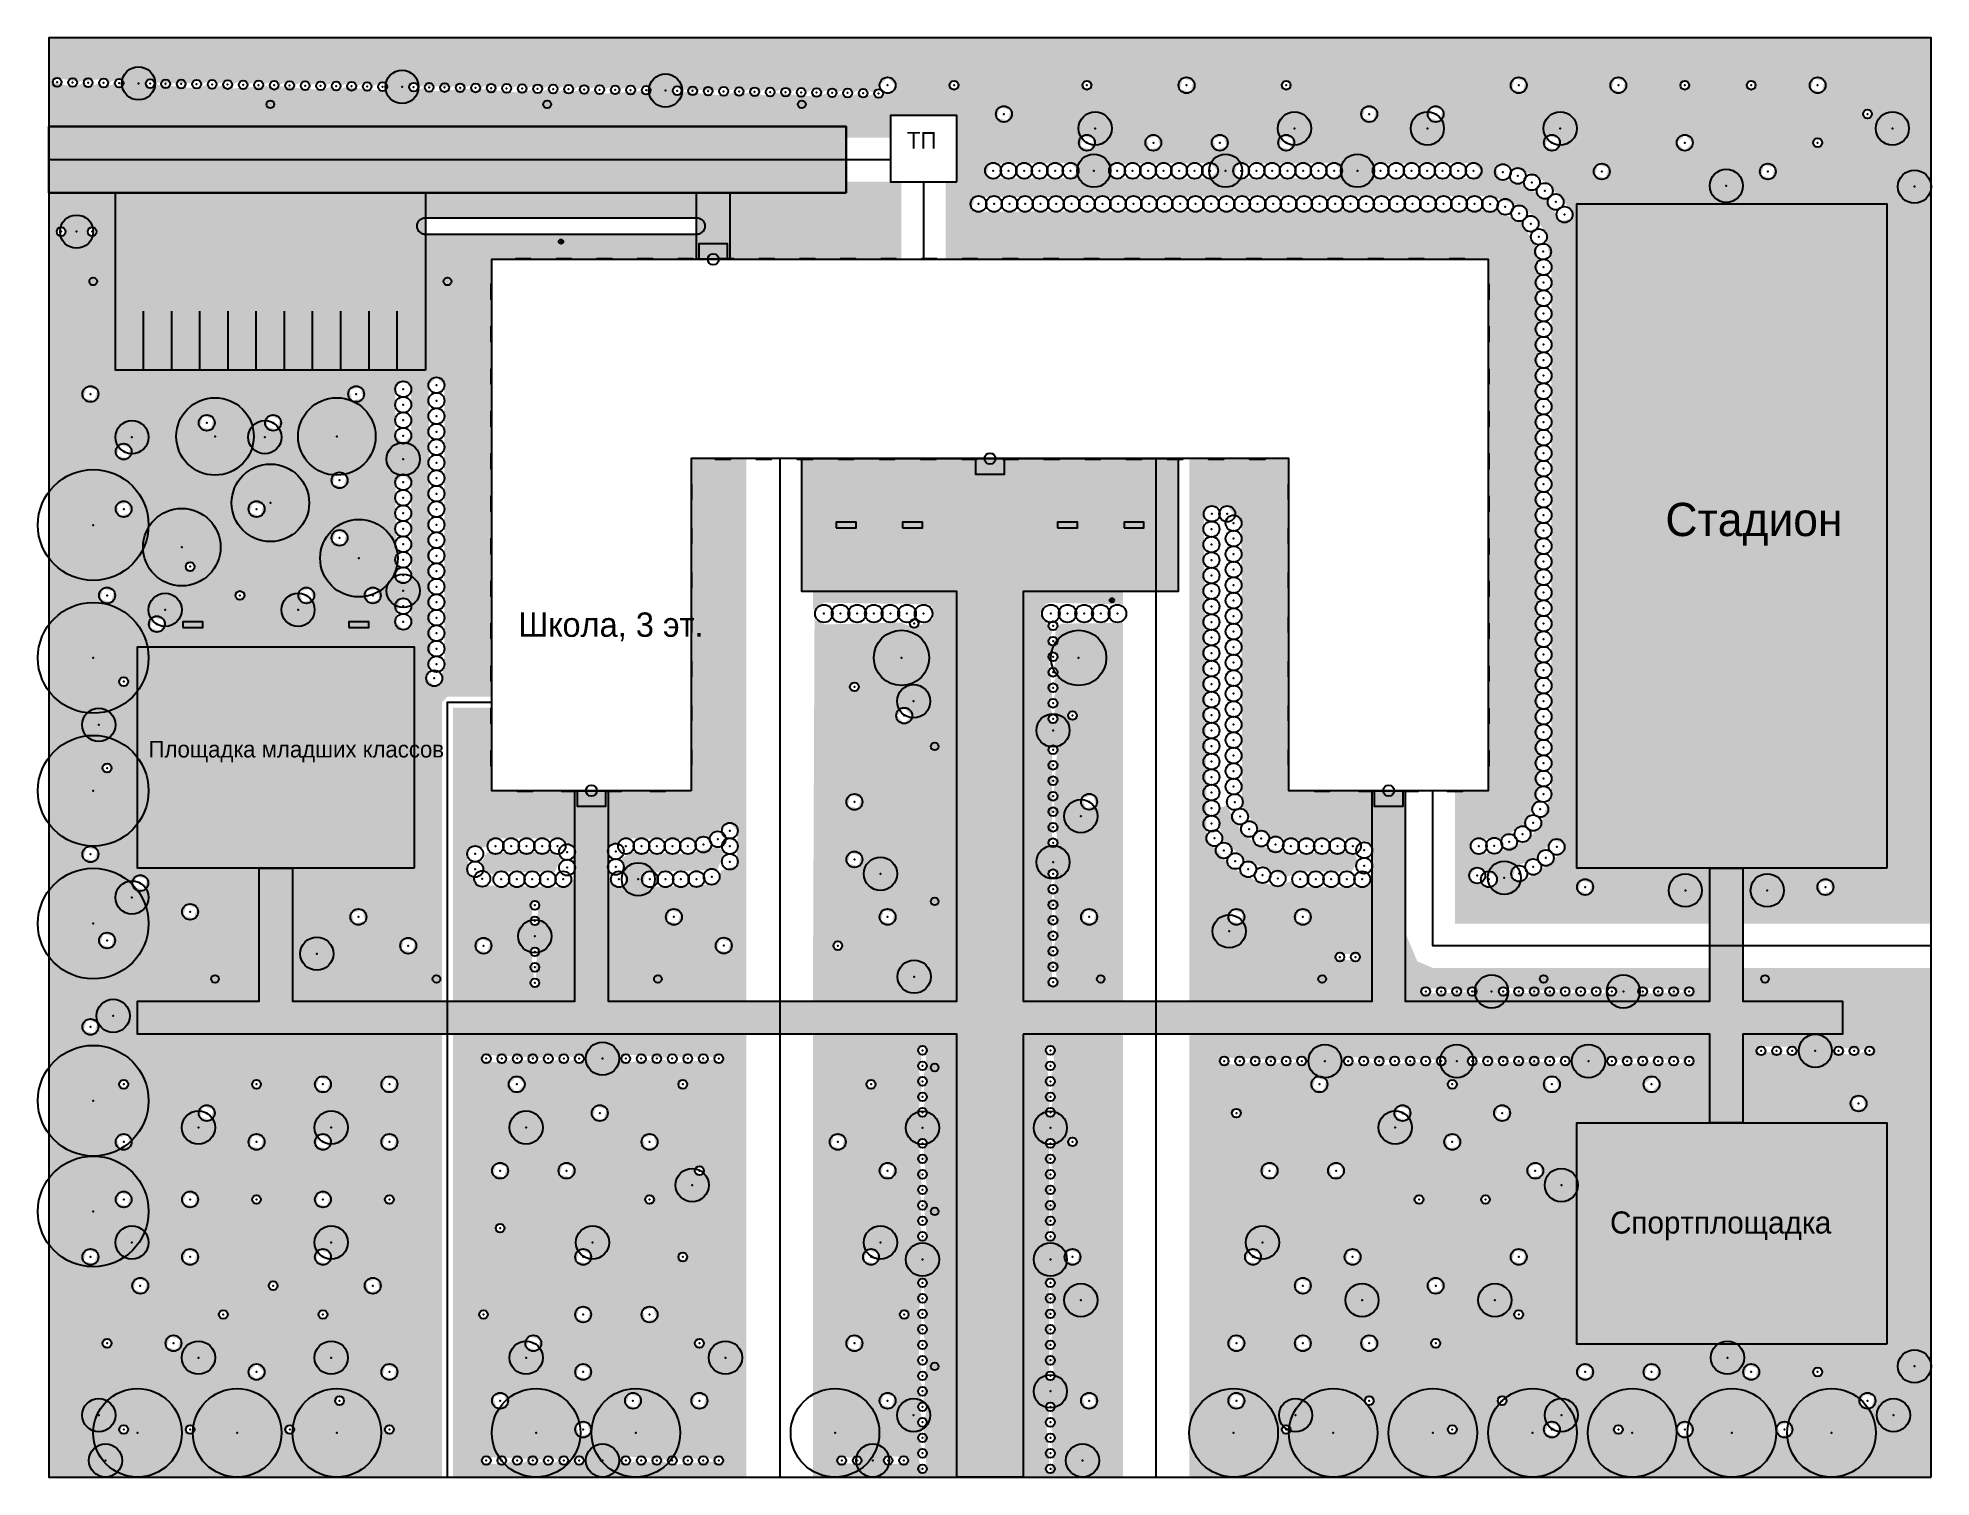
# Model space of a CAD drawing. Header units: metres. Extents: x -1 to 170, y 0 to 130.
import ezdxf

# ---------------------------------------------------------------- set-up
doc = ezdxf.new("R2010")
doc.units = ezdxf.units.M
for name, color, linetype in [('BENCHES', 34, 'Continuous'), ('BUILDING_FOOTPRINT', 1, 'Continuous'), ('CABLE_COMM', 150, 'Continuous'), ('CANOPIES', 132, 'Continuous'), ('CURB', 8, 'Continuous'), ('ENTRANCES', 132, 'Continuous'), ('EXISTING_BUSH_Спирея Вангутта', 82, 'Continuous'), ('EXISTING_TREE_Береза повислая', 3, 'Continuous'), ('EXISTING_TREE_Ель колючая', 3, 'Continuous'), ('EXISTING_TREE_Липа мелколистная', 3, 'Continuous'), ('EXISTING_TREE_Тополь бальзамический', 3, 'Continuous'), ('HEATING_T1', 1, 'Continuous'), ('LABELS', 7, 'Continuous'), ('LAMPS', 2, 'Continuous'), ('NEW_BUSH', 3, 'Continuous'), ('NEW_LAMP', 2, 'Continuous'), ('NEW_LAWN', 82, 'Continuous'), ('NEW_PATHS', 2, 'Continuous'), ('NEW_TREE', 3, 'Continuous'), ('PARKING', 253, 'Continuous'), ('PARKING_MARKINGS', 7, 'Continuous'), ('PATHS', 33, 'Continuous'), ('PLAYGROUND', 40, 'Continuous'), ('PLAYGROUND_SPORTS', 42, 'Continuous'), ('POWER_CABLE', 212, 'Continuous'), ('ROAD', 251, 'Continuous'), ('SEWER_K1', 30, 'Continuous'), ('TERRITORY_BOUNDARY', 8, 'Continuous'), ('TRANSFORMER_SUBSTATION', 6, 'Continuous'), ('WATER_SUPPLY_B1', 5, 'Continuous'), ('WINDOWS', 150, 'Continuous')]:
    doc.layers.add(name, color=color, linetype=linetype)

msp = doc.modelspace()

# ---------------------------------------------------------------- texts
at = {"layer": 'LABELS'}
for s, height, p in [('ТП', 1.5, (77.5, 120)), ('Стадион', 3, (146, 85)), ('Школа, 3 эт.', 2.2, (42.4, 75.9)), ('Площадка младших классов', 1.5, (9, 65)), ('Спортплощадка', 2, (141, 22))]:
    msp.add_text(s, height=height, dxfattribs=at).set_placement(p)

# ---------------------------------------------------------------- blocks, each defined once
blk = doc.blocks.new('BENCH')
blk.add_lwpolyline([(-0.9, -0.25), (0.9, -0.25), (0.9, 0.25), (-0.9, 0.25)], close=True)

# ---------------------------------------------------------------- hatches: boundary and pattern name
at = {"layer": 'NEW_LAWN'}
h = msp.add_hatch(color=82, dxfattribs=at)
h.paths.add_polyline_path([(0, 130), (170, 130), (170, 50), (153, 50), (153, 55), (166, 55), (166, 115), (138, 115), (138, 55), (150, 55), (150, 50), (127, 50), (127, 62), (130, 62), (130, 110), (81, 110), (81, 117), (82, 117), (82, 123), (76, 123), (76, 121), (72, 121), (72, 122), (0, 122)])
h.paths.add_polyline_path([(0.22, 125.99), (2.14, 125.59), (2.99, 125.87), (3.54, 125.57), (4.39, 125.85), (4.94, 125.55), (5.79, 125.83), (6.34, 125.53), (6.72, 125.91), (6.34, 126.29), (5.5, 126.01), (4.94, 126.31), (2.7, 126.05), (0.74, 126.37)], flags=16)
h.paths.add_polyline_path([(137.5, 114.39), (135.45, 116.77), (134.29, 117.56), (131.32, 118.58), (130.71, 118.23), (130.97, 117.28), (132.99, 116.84), (135.26, 115.34), (136.55, 113.43), (137.5, 113.69)], flags=16)
h.paths.add_polyline_path([(164.44, 122.8), (164.58, 123.31), (164.06, 123.45), (163.92, 122.93)], flags=16)
h.paths.add_polyline_path([(161.06, 52.95), (160.8, 53.9), (159.84, 53.65), (160.1, 52.69)], flags=16)
h.paths.add_polyline_path([(160.1, 125.12), (160.36, 126.07), (159.4, 126.33), (159.14, 125.37)], flags=16)
h.paths.add_polyline_path([(159.94, 120.2), (160.08, 120.72), (159.56, 120.85), (159.42, 120.34)], flags=16)
h.paths.add_polyline_path([(155.6, 117.32), (155.86, 118.28), (154.9, 118.53), (154.64, 117.58)], flags=16)
h.paths.add_polyline_path([(153.94, 125.39), (154.08, 125.91), (153.56, 126.05), (153.42, 125.53)], flags=16)
h.paths.add_polyline_path([(148.45, 120.53), (147.75, 121.22), (147.05, 120.53), (147.75, 119.83)], flags=16)
h.paths.add_polyline_path([(147.94, 125.39), (148.08, 125.91), (147.56, 126.05), (147.42, 125.53)], flags=16)
h.paths.add_polyline_path([(142.1, 125.12), (142.36, 126.07), (141.4, 126.33), (141.14, 125.37)], flags=16)
h.paths.add_polyline_path([(140.6, 117.32), (140.86, 118.28), (139.9, 118.53), (139.64, 117.58)], flags=16)
h.paths.add_polyline_path([(139.1, 52.69), (139.36, 53.65), (138.4, 53.9), (138.14, 52.95)], flags=16)
h.paths.add_polyline_path([(134.43, 56), (132.45, 55.12), (132.19, 54.16), (132.8, 53.82), (134.41, 54.51), (136.79, 56.57), (136.79, 57.27), (135.83, 57.53)], flags=16)
h.paths.add_polyline_path([(136.1, 119.92), (136.36, 120.88), (135.4, 121.13), (135.14, 120.18)], flags=16)
h.paths.add_polyline_path([(130.16, 115.69), (83.61, 115.61), (83.36, 114.65), (83.96, 114.3), (129.61, 114.47), (130.83, 114.39), (133.02, 113.3), (134.31, 111.22), (134.45, 110.12), (134.47, 62.24), (134.37, 61.06), (133.22, 58.9), (131.11, 57.66), (128.79, 57.61), (128.44, 57), (128.79, 56.39), (130.54, 56.33), (133.45, 57.47), (134.66, 58.74), (135.68, 61.69), (135.7, 109.29), (135.17, 112.38), (134.43, 113.56), (133.14, 114.75)], flags=16)
h.paths.add_polyline_path([(133.1, 125.12), (133.36, 126.07), (132.4, 126.33), (132.14, 125.37)], flags=16)
h.paths.add_polyline_path([(130.66, 54.35), (129, 55.04), (128.3, 54.34), (128.65, 53.74), (130.06, 53.3), (130.66, 53.65)], flags=16)
h.paths.add_polyline_path([(128.68, 118.7), (119.93, 118.61), (119.67, 117.65), (120.28, 117.3), (128.68, 117.3), (129.37, 118)], flags=16)
h.paths.add_polyline_path([(125.6, 122.52), (125.86, 123.47), (124.9, 123.73), (124.64, 122.77)], flags=16)
h.paths.add_polyline_path([(119.6, 122.52), (119.86, 123.47), (118.9, 123.73), (118.64, 122.77)], flags=16)
h.paths.add_polyline_path([(116.08, 118.7), (107.33, 118.61), (107.07, 117.65), (107.68, 117.3), (116.08, 117.3), (116.77, 118)], flags=16)
h.paths.add_polyline_path([(111.4, 121.13), (111.14, 120.18), (112.1, 119.92), (112.36, 120.88)], flags=16)
h.paths.add_polyline_path([(111.94, 125.39), (112.08, 125.91), (111.56, 126.05), (111.42, 125.53)], flags=16)
h.paths.add_polyline_path([(106.36, 120.18), (106.1, 121.13), (105.14, 120.88), (105.4, 119.92)], flags=16)
h.paths.add_polyline_path([(104.88, 118.7), (96.13, 118.61), (95.87, 117.65), (96.48, 117.3), (104.88, 117.3), (105.57, 118)], flags=16)
h.paths.add_polyline_path([(103.1, 125.12), (103.36, 126.07), (102.4, 126.33), (102.14, 125.37)], flags=16)
h.paths.add_polyline_path([(100.36, 120.18), (100.1, 121.13), (99.14, 120.88), (99.4, 119.92)], flags=16)
h.paths.add_polyline_path([(94.1, 119.92), (94.36, 120.88), (93.4, 121.13), (93.14, 120.18)], flags=16)
h.paths.add_polyline_path([(94.08, 125.53), (93.94, 126.05), (93.42, 125.91), (93.56, 125.39)], flags=16)
h.paths.add_polyline_path([(92.28, 118.7), (84.93, 118.61), (84.67, 117.65), (85.28, 117.3), (92.28, 117.3), (92.97, 118)], flags=16)
h.paths.add_polyline_path([(86.6, 122.52), (86.86, 123.47), (85.9, 123.73), (85.64, 122.77)], flags=16)
h.paths.add_polyline_path([(81.94, 125.39), (82.08, 125.91), (81.56, 126.05), (81.42, 125.53)], flags=16)
h.paths.add_polyline_path([(60.4, 125.27), (57.29, 125.31), (56.74, 125.61), (56.36, 125.23), (56.74, 124.85), (57.27, 125.13), (60.94, 124.79), (61.78, 125.08), (62.34, 124.77), (63.18, 125.06), (65.14, 124.74), (65.67, 125.02), (69.34, 124.68), (70.18, 124.96), (70.74, 124.66), (71.58, 124.94), (72.14, 124.64), (72.98, 124.92), (73.54, 124.62), (74.38, 124.9), (74.94, 124.6), (76.1, 125.12), (76.45, 125.72), (75.75, 126.42), (74.4, 125.08), (73.54, 125.38), (72.69, 125.1), (72.14, 125.4), (71.29, 125.12), (70.74, 125.42), (69.89, 125.13), (69.34, 125.44), (68.49, 125.15), (67.94, 125.46), (67.09, 125.17), (66.54, 125.47), (65.69, 125.19), (65.14, 125.49), (64.29, 125.21), (63.74, 125.51), (62.89, 125.23), (62.34, 125.53), (61.49, 125.25), (60.94, 125.55)], flags=16)
h.paths.add_polyline_path([(36.6, 125.59), (33.49, 125.63), (32.94, 125.93), (32.56, 125.55), (32.94, 125.17), (33.78, 125.46), (34.34, 125.15), (37.98, 125.4), (38.54, 125.1), (39.07, 125.38), (42.74, 125.04), (43.58, 125.32), (44.14, 125.02), (44.98, 125.3), (45.54, 125), (46.38, 125.28), (46.94, 124.98), (47.78, 125.27), (48.34, 124.96), (49.18, 125.25), (49.74, 124.94), (53.38, 125.19), (53.94, 124.89), (54.32, 125.27), (53.94, 125.65), (53.09, 125.36), (52.54, 125.66), (51.69, 125.38), (51.14, 125.68), (50.29, 125.4), (49.74, 125.7), (48.89, 125.42), (48.34, 125.72), (47.49, 125.44), (46.94, 125.74), (46.09, 125.46), (45.54, 125.76), (44.69, 125.48), (44.14, 125.78), (43.29, 125.5), (42.74, 125.8), (41.89, 125.51), (41.34, 125.82), (40.49, 125.53), (39.94, 125.84), (39.09, 125.55), (38.54, 125.85), (37.69, 125.57), (37.14, 125.87)], flags=16)
h.paths.add_polyline_path([(12.81, 125.91), (9.7, 125.95), (9.14, 126.25), (8.76, 125.87), (9.14, 125.5), (9.68, 125.78), (13.34, 125.44), (14.19, 125.72), (14.74, 125.42), (15.59, 125.7), (16.14, 125.4), (19.79, 125.65), (20.34, 125.34), (20.88, 125.63), (24.54, 125.29), (25.39, 125.57), (25.94, 125.27), (26.79, 125.55), (30.14, 125.21), (30.52, 125.59), (30.14, 125.97), (29.29, 125.69), (28.74, 125.99), (27.89, 125.7), (27.34, 126.01), (26.49, 125.72), (25.94, 126.02), (25.09, 125.74), (24.54, 126.04), (23.69, 125.76), (23.14, 126.06), (22.29, 125.78), (21.74, 126.08), (20.89, 125.8), (20.34, 126.1), (19.49, 125.82), (18.94, 126.12), (18.09, 125.84), (17.54, 126.14), (16.69, 125.86), (16.14, 126.16), (15.29, 125.88), (14.74, 126.18), (13.89, 125.89), (13.34, 126.2)], flags=16)
for points in [[(61.5, 110), (61.5, 116), (72, 116), (72, 117), (77, 117), (77, 110)], [(58.5, 116), (58.5, 113.75), (34, 113.75), (34, 116)], [(105.98, 57.64), (105.52, 59.88), (105.8, 60.49), (106.38, 60.64), (107.79, 58.19), (109.15, 57.07), (112.18, 56.3), (117.23, 56.48), (118.04, 56.15), (118.19, 55.57), (117.64, 54.67), (113.02, 54.7), (111.88, 54.24), (108.14, 55.65)], [(40.18, 54.39), (39.31, 54.79), (39.02, 55.44), (39.55, 56.43), (45.4, 56.48), (46.26, 55.9), (45.67, 54.62), (40.86, 54.7)]]:
    msp.add_hatch(color=82, dxfattribs=at).paths.add_polyline_path(points)
h = msp.add_hatch(color=82, dxfattribs=at)
h.paths.add_polyline_path([(0, 116), (6, 116), (6, 100), (34, 100), (34, 112.25), (58.5, 112.25), (58.5, 110), (40, 110), (40, 70.5), (36, 70.5), (35.5, 70), (35.5, 43), (22, 43.01), (22, 55), (33, 55), (33, 75), (8, 75), (8, 55), (19, 55), (19, 43), (8, 43), (8, 40), (35.5, 40), (35.5, 0), (0, 0)])
h.paths.add_polyline_path([(34.3, 98.63), (34.48, 73.97), (34.1, 72.16), (34.8, 71.46), (35.4, 71.81), (35.7, 73.43), (35.7, 98.63), (35, 99.33)], flags=16)
h.paths.add_polyline_path([(32.8, 47.4), (33.06, 48.35), (32.1, 48.61), (31.84, 47.66)], flags=16)
h.paths.add_polyline_path([(31.65, 98.87), (31.3, 98.26), (31.3, 94.06), (32, 93.36), (32.7, 94.06), (32.7, 98.26), (32.35, 98.87)], flags=16)
h.paths.add_polyline_path([(31.65, 79.27), (31.3, 77.26), (32, 76.56), (32.61, 76.91), (32.7, 78.66), (32.35, 79.27)], flags=16)
h.paths.add_polyline_path([(31.3, 89.86), (31.39, 81.11), (32.35, 80.85), (32.7, 81.46), (32.7, 89.86), (32, 90.56)], flags=16)
h.paths.add_polyline_path([(31.1, 34.87), (31.36, 35.83), (30.4, 36.08), (30.14, 35.13)], flags=16)
h.paths.add_polyline_path([(31.1, 29.67), (31.36, 30.63), (30.4, 30.89), (30.14, 29.93)], flags=16)
h.paths.add_polyline_path([(31.1, 8.89), (31.36, 9.84), (30.4, 10.1), (30.14, 9.15)], flags=16)
h.paths.add_polyline_path([(31.08, 24.89), (30.94, 25.41), (30.42, 25.27), (30.56, 24.76)], flags=16)
h.paths.add_polyline_path([(30.94, 3.97), (31.08, 4.49), (30.56, 4.63), (30.42, 4.11)], flags=16)
h.paths.add_polyline_path([(29.86, 16.94), (29.6, 17.89), (28.64, 17.64), (28.9, 16.68)], flags=16)
h.paths.add_polyline_path([(29.86, 79.29), (29.6, 80.25), (28.64, 79.99), (28.9, 79.04)], flags=16)
h.paths.add_polyline_path([(28.56, 50.25), (28.3, 51.21), (27.34, 50.95), (27.6, 50)], flags=16)
h.paths.add_polyline_path([(28.36, 97.48), (28.1, 98.43), (27.14, 98.18), (27.4, 97.22)], flags=16)
h.paths.add_polyline_path([(26.6, 89.43), (26.86, 90.38), (25.9, 90.64), (25.64, 89.69)], flags=16)
h.paths.add_polyline_path([(26.6, 84.23), (26.86, 85.19), (25.9, 85.44), (25.64, 84.49)], flags=16)
h.paths.add_polyline_path([(26.44, 6.57), (26.58, 7.09), (26.06, 7.23), (25.92, 6.71)], flags=16)
h.paths.add_polyline_path([(25.1, 34.87), (25.36, 35.83), (24.4, 36.08), (24.14, 35.13)], flags=16)
h.paths.add_polyline_path([(25.1, 29.67), (25.36, 30.63), (24.4, 30.89), (24.14, 29.93)], flags=16)
h.paths.add_polyline_path([(25.1, 24.48), (25.36, 25.43), (24.4, 25.69), (24.14, 24.73)], flags=16)
h.paths.add_polyline_path([(25.1, 19.28), (25.36, 20.24), (24.4, 20.49), (24.14, 19.54)], flags=16)
h.paths.add_polyline_path([(25.08, 14.5), (24.94, 15.02), (24.42, 14.88), (24.56, 14.36)], flags=16)
h.paths.add_polyline_path([(23.86, 79.29), (23.6, 80.25), (22.64, 79.99), (22.9, 79.04)], flags=16)
h.paths.add_polyline_path([(22.13, 4.3), (21.75, 4.68), (21.37, 4.3), (21.75, 3.92)], flags=16)
h.paths.add_polyline_path([(20.6, 94.63), (20.86, 95.58), (19.9, 95.84), (19.64, 94.88)], flags=16)
h.paths.add_polyline_path([(20.44, 16.96), (20.58, 17.48), (20.06, 17.62), (19.92, 17.1)], flags=16)
h.paths.add_polyline_path([(19.1, 86.83), (19.36, 87.79), (18.4, 88.04), (18.14, 87.09)], flags=16)
h.paths.add_polyline_path([(19.1, 29.67), (19.36, 30.63), (18.4, 30.89), (18.14, 29.93)], flags=16)
h.paths.add_polyline_path([(19.45, 9.5), (18.75, 10.19), (18.05, 9.5), (18.75, 8.8)], flags=16)
h.paths.add_polyline_path([(18.94, 35.15), (19.08, 35.67), (18.56, 35.8), (18.42, 35.29)], flags=16)
h.paths.add_polyline_path([(19.13, 25.08), (18.75, 25.46), (18.37, 25.08), (18.75, 24.7)], flags=16)
h.paths.add_polyline_path([(17.44, 79.32), (17.58, 79.83), (17.06, 79.97), (16.92, 79.45)], flags=16)
h.paths.add_polyline_path([(16.08, 14.5), (15.94, 15.02), (15.42, 14.88), (15.56, 14.36)], flags=16)
h.paths.add_polyline_path([(14.6, 32.27), (14.86, 33.23), (13.9, 33.48), (13.64, 32.53)], flags=16)
h.paths.add_polyline_path([(14.6, 94.63), (14.86, 95.58), (13.9, 95.84), (13.64, 94.88)], flags=16)
h.paths.add_polyline_path([(13.1, 50.46), (13.36, 51.41), (12.4, 51.67), (12.14, 50.71)], flags=16)
h.paths.add_polyline_path([(13.1, 24.48), (13.36, 25.43), (12.4, 25.69), (12.14, 24.73)], flags=16)
h.paths.add_polyline_path([(13.1, 19.28), (13.36, 20.24), (12.4, 20.49), (12.14, 19.54)], flags=16)
h.paths.add_polyline_path([(13.08, 82.05), (12.94, 82.57), (12.42, 82.43), (12.56, 81.91)], flags=16)
h.paths.add_polyline_path([(12.94, 3.97), (13.08, 4.49), (12.56, 4.63), (12.42, 4.11)], flags=16)
h.paths.add_polyline_path([(11.6, 11.49), (11.86, 12.44), (10.9, 12.7), (10.64, 11.74)], flags=16)
h.paths.add_polyline_path([(10.1, 76.44), (10.36, 77.39), (9.4, 77.65), (9.14, 76.7)], flags=16)
h.paths.add_polyline_path([(8.6, 16.68), (8.86, 17.64), (7.9, 17.89), (7.64, 16.94)], flags=16)
h.paths.add_polyline_path([(8.6, 53.06), (8.86, 54.01), (7.9, 54.27), (7.64, 53.31)], flags=16)
h.paths.add_polyline_path([(7.36, 87.09), (7.1, 88.04), (6.14, 87.79), (6.4, 86.83)], flags=16)
h.paths.add_polyline_path([(7.36, 29.93), (7.1, 30.89), (6.14, 30.63), (6.4, 29.67)], flags=16)
h.paths.add_polyline_path([(7.1, 92.03), (7.36, 92.98), (6.4, 93.24), (6.14, 92.28)], flags=16)
h.paths.add_polyline_path([(7.1, 24.48), (7.36, 25.43), (6.4, 25.69), (6.14, 24.73)], flags=16)
h.paths.add_polyline_path([(6.94, 71.52), (7.08, 72.04), (6.56, 72.18), (6.42, 71.66)], flags=16)
h.paths.add_polyline_path([(7.13, 35.48), (6.75, 35.85), (6.37, 35.48), (6.75, 35.1)], flags=16)
h.paths.add_polyline_path([(6.94, 3.97), (7.08, 4.49), (6.56, 4.63), (6.42, 4.11)], flags=16)
h.paths.add_polyline_path([(5.6, 79.04), (5.86, 79.99), (4.9, 80.25), (4.64, 79.29)], flags=16)
h.paths.add_polyline_path([(5.6, 47.86), (5.86, 48.82), (4.9, 49.07), (4.64, 48.12)], flags=16)
h.paths.add_polyline_path([(5.58, 63.87), (5.44, 64.38), (4.92, 64.24), (5.06, 63.73)], flags=16)
h.paths.add_polyline_path([(5.44, 11.77), (5.58, 12.28), (5.06, 12.42), (4.92, 11.9)], flags=16)
h.paths.add_polyline_path([(4.1, 40.07), (4.36, 41.02), (3.4, 41.28), (3.14, 40.32)], flags=16)
h.paths.add_polyline_path([(4.1, 19.28), (4.36, 20.24), (3.4, 20.49), (3.14, 19.54)], flags=16)
h.paths.add_polyline_path([(4.1, 97.22), (4.36, 98.18), (3.4, 98.43), (3.14, 97.48)], flags=16)
h.paths.add_polyline_path([(4.1, 55.66), (4.36, 56.61), (3.4, 56.87), (3.14, 55.91)], flags=16)
h.paths.add_polyline_path([(4.28, 112.5), (3.9, 112.88), (3.52, 112.5), (3.9, 112.12)], flags=16)
h.paths.add_polyline_path([(1.29, 112.17), (1.43, 112.69), (0.91, 112.83), (0.77, 112.31)], flags=16)
h = msp.add_hatch(color=82, dxfattribs=at)
h.paths.add_polyline_path([(50.5, 54.03), (51.48, 53.3), (52.09, 53.65), (51.77, 55.9), (52.66, 56.48), (57.72, 56.3), (60.31, 56.95), (60.98, 56.45), (60.37, 54.87), (53.93, 54.61), (53.68, 53.65), (54.28, 53.3), (59.86, 53.53), (60.47, 53.88), (60.72, 54.79), (62.11, 55.24), (62.2, 58.39), (61.5, 59.09), (59.52, 57.8), (58.49, 57.58), (52.12, 57.7), (50.5, 57.03), (50.5, 62), (58, 62), (58, 92), (63, 92), (63, 43), (50.5, 43)])
h.paths.add_polyline_path([(61.3, 47.4), (61.56, 48.35), (60.6, 48.61), (60.34, 47.66)], flags=16)
h.paths.add_polyline_path([(56.8, 50), (57.06, 50.95), (56.1, 51.21), (55.84, 50.25)], flags=16)
h = msp.add_hatch(color=82, dxfattribs=at)
h.paths.add_polyline_path([(104.33, 87), (104.56, 57.7), (106.8, 55.05), (109.27, 53.76), (110.98, 53.37), (112.12, 53.83), (113.02, 53.3), (118.62, 53.3), (119.5, 53.92), (119.5, 43), (103, 43), (103, 92), (112, 92), (112, 62), (119.5, 62), (119.5, 57.13), (117.78, 57.7), (112.72, 57.52), (110.41, 57.83), (109.18, 58.54), (107.77, 60.54), (107.7, 86.17), (106.43, 87.7), (104.68, 87.61)])
h.paths.add_polyline_path([(118.32, 47.17), (116.41, 47.31), (116.27, 46.79), (118.19, 46.66)], flags=16)
h.paths.add_polyline_path([(113.6, 49.99), (113.86, 50.95), (112.9, 51.2), (112.64, 50.25)], flags=16)
h.paths.add_polyline_path([(107.6, 49.99), (107.86, 50.95), (106.9, 51.2), (106.64, 50.25)], flags=16)
h = msp.add_hatch(color=82, dxfattribs=at)
h.paths.add_polyline_path([(69.15, 77.51), (70, 77.02), (76.91, 77.18), (78.15, 76.72), (79.85, 77.51), (79.85, 78.49), (79.49, 78.85), (70, 78.98), (69, 78.34), (69, 80), (82, 79.99), (81.99, 43), (69, 43)])
h.paths.add_polyline_path([(77.95, 68.78), (77.25, 69.48), (76.55, 68.78), (77.25, 68.09)], flags=16)
h.paths.add_polyline_path([(76.1, 49.99), (76.36, 50.95), (75.4, 51.2), (75.14, 50.25)], flags=16)
h.paths.add_polyline_path([(73.1, 55.19), (73.36, 56.14), (72.4, 56.4), (72.14, 55.45)], flags=16)
h.paths.add_polyline_path([(73.1, 60.39), (73.36, 61.34), (72.4, 61.6), (72.14, 60.64)], flags=16)
h.paths.add_polyline_path([(72.94, 71.05), (73.08, 71.57), (72.56, 71.71), (72.42, 71.19)], flags=16)
h.paths.add_polyline_path([(71.44, 47.67), (71.58, 48.19), (71.06, 48.33), (70.92, 47.81)], flags=16)
h = msp.add_hatch(color=82, dxfattribs=at)
h.paths.add_polyline_path([(97, 80), (97, 78.84), (90.5, 78.98), (90.01, 78.85), (89.52, 78), (90.61, 76.36), (90.32, 75.5), (90.61, 74.96), (90.32, 74.1), (90.61, 70.44), (90.32, 69.9), (90.61, 69.04), (90.32, 68.5), (90.69, 68.12), (91.15, 68.58), (90.78, 69.04), (91.07, 69.9), (90.78, 70.44), (91.07, 71.3), (90.78, 71.84), (91.07, 72.7), (90.78, 73.24), (91.07, 74.1), (90.78, 74.64), (90.94, 76.62), (91.43, 77.09), (97, 77.16), (97, 43), (88.01, 43), (88, 79.99)])
h.paths.add_polyline_path([(94.3, 50), (94.56, 50.95), (93.6, 51.21), (93.35, 50.26)], flags=16)
h.paths.add_polyline_path([(94.56, 60.65), (94.3, 61.6), (93.35, 61.35), (93.6, 60.39)], flags=16)
h.paths.add_polyline_path([(92.78, 68.98), (92.26, 69.12), (91.99, 68.71), (92.64, 68.46)], flags=16)
h.paths.add_polyline_path([(90.61, 65.16), (90.61, 57.84), (90.32, 57.3), (90.69, 56.92), (91.07, 57.3), (90.78, 60.96), (91.07, 61.5), (90.78, 62.04), (91.07, 65.7), (90.69, 66.08), (90.32, 65.7)], flags=16)
h.paths.add_polyline_path([(90.61, 52.56), (90.61, 45.24), (90.32, 44.7), (90.69, 44.32), (91.07, 44.7), (90.78, 46.96), (91.07, 47.5), (90.78, 48.04), (91.07, 48.9), (90.78, 52.56), (91.07, 53.1), (90.78, 53.64), (91.07, 54.5), (90.69, 54.88), (90.32, 54.5), (90.61, 53.96), (90.32, 53.1)], flags=16)
h = msp.add_hatch(color=82, dxfattribs=at)
h.paths.add_polyline_path([(39.29, 56.87), (38.15, 56.9), (37.8, 56.3), (37.89, 54.55), (38.79, 53.44), (46.46, 53.3), (47.5, 54.09), (47.49, 43), (36.5, 43), (36.5, 69.5), (40, 69.5), (40, 62), (47.5, 62), (47.5, 56.97), (45.94, 57.7), (40.34, 57.7)])
h.paths.add_polyline_path([(44.08, 49.92), (44.22, 51.84), (43.7, 51.98), (43.56, 50.06)], flags=16)
h.paths.add_polyline_path([(43.98, 45.19), (44.08, 47.78), (43.56, 47.64), (43.8, 45.19), (43.51, 44.65), (43.89, 44.27), (44.27, 44.65)], flags=16)
h.paths.add_polyline_path([(39.6, 47.4), (39.86, 48.35), (38.9, 48.61), (38.64, 47.65)], flags=16)
h = msp.add_hatch(color=82, dxfattribs=at)
h.paths.add_polyline_path([(122.5, 49.18), (123.59, 46.59), (125, 46), (150, 46), (150, 43.01), (122.51, 43)])
h.paths.add_polyline_path([(124.02, 43.68), (128.01, 43.78), (128.55, 43.49), (128.93, 43.87), (128.55, 44.25), (128.01, 43.95), (124.16, 44.2)], flags=16)
h.paths.add_polyline_path([(131.02, 43.68), (136.41, 43.78), (136.95, 43.49), (137.81, 43.78), (138.35, 43.49), (139.21, 43.78), (139.75, 43.49), (140.61, 43.78), (141.15, 43.49), (141.53, 43.87), (141.15, 44.25), (140.61, 43.95), (139.75, 44.25), (139.21, 43.95), (138.35, 44.25), (137.81, 43.95), (136.95, 44.25), (136.41, 43.95), (135.55, 44.25), (135.01, 43.95), (131.16, 44.2)], flags=16)
h.paths.add_polyline_path([(143.62, 43.68), (147.61, 43.78), (148.15, 43.49), (148.53, 43.87), (148.15, 44.25), (147.61, 43.95), (143.76, 44.2)], flags=16)
h = msp.add_hatch(color=82, dxfattribs=at)
h.paths.add_polyline_path([(150, 32), (138, 32), (138, 12), (166, 12), (166, 32), (153, 32), (153, 40), (162, 40), (162, 43), (153.01, 43), (153, 46), (170, 46), (170, 0), (103, 0), (103, 40), (149.99, 40)])
h.paths.add_polyline_path([(164.6, 6.29), (164.86, 7.25), (163.9, 7.5), (163.64, 6.55)], flags=16)
h.paths.add_polyline_path([(163.89, 38.59), (161.45, 38.83), (161.31, 38.31), (163.04, 38.12), (163.89, 38.41), (164.44, 38.12), (164.82, 38.5), (164.44, 38.88)], flags=16)
h.paths.add_polyline_path([(164.06, 33.4), (163.8, 34.36), (162.85, 34.1), (163.1, 33.15)], flags=16)
h.paths.add_polyline_path([(160.08, 9.31), (159.94, 9.82), (159.42, 9.68), (159.56, 9.17)], flags=16)
h.paths.add_polyline_path([(157.44, 38.88), (154.64, 38.88), (154.26, 38.5), (154.64, 38.12), (155.18, 38.41), (157.44, 38.12), (157.82, 38.5)], flags=16)
h.paths.add_polyline_path([(157.36, 3.95), (157.1, 4.9), (156.14, 4.65), (156.4, 3.69)], flags=16)
h.paths.add_polyline_path([(154.1, 8.89), (154.36, 9.84), (153.4, 10.1), (153.14, 9.15)], flags=16)
h.paths.add_polyline_path([(141.15, 37.2), (144.81, 37.49), (145.23, 37.16), (146.21, 37.49), (146.75, 37.2), (147.61, 37.49), (148.15, 37.2), (148.53, 37.58), (148.15, 37.96), (147.61, 37.67), (146.75, 37.96), (146.21, 37.67), (145.35, 37.96), (141.69, 37.67), (141.15, 37.96), (140.77, 37.58)], flags=16)
h.paths.add_polyline_path([(148.36, 3.95), (148.1, 4.9), (147.14, 4.65), (147.4, 3.69)], flags=16)
h.paths.add_polyline_path([(144.97, 36.23), (144.05, 35.48), (144.75, 34.78), (145.45, 35.48)], flags=16)
h.paths.add_polyline_path([(145.1, 8.89), (145.36, 9.84), (144.4, 10.1), (144.14, 9.15)], flags=16)
h.paths.add_polyline_path([(141.94, 3.97), (142.08, 4.49), (141.56, 4.63), (141.42, 4.11)], flags=16)
h.paths.add_polyline_path([(139.1, 8.89), (139.36, 9.84), (138.4, 10.1), (138.14, 9.15)], flags=16)
h.paths.add_polyline_path([(131.89, 37.49), (135.01, 37.49), (135.61, 37.12), (136.41, 37.49), (136.95, 37.2), (137.33, 37.58), (136.95, 37.96), (133.29, 37.67), (132.75, 37.96), (130.81, 37.67), (128.55, 37.96), (128.17, 37.58), (128.55, 37.2), (129.09, 37.49), (129.95, 37.2), (130.49, 37.49), (131.35, 37.2)], flags=16)
h.paths.add_polyline_path([(135.14, 35.83), (135.4, 34.87), (136.36, 35.13), (136.1, 36.08), (135.68, 36.26)], flags=16)
h.paths.add_polyline_path([(136.1, 3.69), (136.36, 4.65), (135.4, 4.9), (135.14, 3.95)], flags=16)
h.paths.add_polyline_path([(134.86, 27.33), (134.6, 28.29), (133.64, 28.03), (133.9, 27.08)], flags=16)
h.paths.add_polyline_path([(133.1, 19.28), (133.36, 20.24), (132.4, 20.49), (132.14, 19.54)], flags=16)
h.paths.add_polyline_path([(132.94, 14.36), (133.08, 14.88), (132.56, 15.02), (132.42, 14.5)], flags=16)
h.paths.add_polyline_path([(131.6, 32.27), (131.86, 33.23), (130.9, 33.48), (130.64, 32.53)], flags=16)
h.paths.add_polyline_path([(131.58, 6.71), (131.44, 7.23), (130.92, 7.09), (131.06, 6.57)], flags=16)
h.paths.add_polyline_path([(130.08, 24.89), (129.94, 25.41), (129.42, 25.27), (129.56, 24.76)], flags=16)
h.paths.add_polyline_path([(127.36, 29.93), (127.1, 30.89), (126.14, 30.63), (126.4, 29.67)], flags=16)
h.paths.add_polyline_path([(126.94, 35.15), (127.08, 35.67), (126.56, 35.8), (126.42, 35.29)], flags=16)
h.paths.add_polyline_path([(126.94, 3.97), (127.08, 4.49), (126.56, 4.63), (126.42, 4.11)], flags=16)
h.paths.add_polyline_path([(121.01, 37.67), (117.35, 37.96), (116.97, 37.58), (117.35, 37.2), (117.89, 37.49), (118.75, 37.2), (119.29, 37.49), (120.15, 37.2), (123.81, 37.49), (124.35, 37.2), (125.21, 37.49), (125.75, 37.2), (126.13, 37.58), (125.75, 37.96), (125.21, 37.67), (124.35, 37.96), (123.81, 37.67), (122.95, 37.96), (122.41, 37.67), (121.55, 37.96)], flags=16)
h.paths.add_polyline_path([(125.86, 16.94), (125.6, 17.89), (124.64, 17.64), (124.9, 16.68)], flags=16)
h.paths.add_polyline_path([(125.44, 11.77), (125.58, 12.28), (125.06, 12.42), (124.92, 11.9)], flags=16)
h.paths.add_polyline_path([(123.94, 24.76), (124.08, 25.27), (123.56, 25.41), (123.42, 24.89)], flags=16)
h.paths.add_polyline_path([(122.6, 32.27), (122.86, 33.23), (121.9, 33.48), (121.64, 32.53)], flags=16)
h.paths.add_polyline_path([(119.86, 11.74), (119.6, 12.7), (118.64, 12.44), (118.9, 11.49)], flags=16)
h.paths.add_polyline_path([(119.58, 6.71), (119.44, 7.23), (118.92, 7.09), (119.06, 6.57)], flags=16)
h.paths.add_polyline_path([(118.1, 19.28), (118.36, 20.24), (117.4, 20.49), (117.14, 19.54)], flags=16)
h.paths.add_polyline_path([(116.86, 27.33), (116.6, 28.29), (115.64, 28.03), (115.9, 27.08)], flags=16)
h.paths.add_polyline_path([(115.1, 34.87), (115.36, 35.83), (114.4, 36.08), (114.14, 35.13)], flags=16)
h.paths.add_polyline_path([(113.6, 16.68), (113.86, 17.64), (112.9, 17.89), (112.64, 16.94)], flags=16)
h.paths.add_polyline_path([(113.86, 11.74), (113.6, 12.7), (112.64, 12.44), (112.9, 11.49)], flags=16)
h.paths.add_polyline_path([(111.21, 37.67), (105.96, 37.91), (105.82, 37.39), (107.55, 37.2), (108.41, 37.49), (108.95, 37.2), (109.81, 37.49), (110.35, 37.2), (111.21, 37.49), (111.75, 37.2), (112.61, 37.49), (113.15, 37.2), (113.53, 37.58), (113.15, 37.96), (112.61, 37.67), (111.75, 37.96)], flags=16)
h.paths.add_polyline_path([(111.94, 3.97), (112.08, 4.49), (111.56, 4.63), (111.42, 4.11)], flags=16)
h.paths.add_polyline_path([(110.6, 27.08), (110.86, 28.03), (109.9, 28.29), (109.64, 27.33)], flags=16)
h.paths.add_polyline_path([(109.1, 19.28), (109.36, 20.24), (108.4, 20.49), (108.14, 19.54)], flags=16)
h.paths.add_polyline_path([(107.6, 11.49), (107.86, 12.44), (106.9, 12.7), (106.64, 11.74)], flags=16)
h.paths.add_polyline_path([(107.6, 6.29), (107.86, 7.25), (106.9, 7.5), (106.64, 6.55)], flags=16)
h.paths.add_polyline_path([(107.44, 32.55), (107.58, 33.07), (107.06, 33.21), (106.92, 32.69)], flags=16)
h = msp.add_hatch(color=82, dxfattribs=at)
h.paths.add_polyline_path([(63, 40), (63, 0), (36.5, 0), (36.5, 40)])
h.paths.add_polyline_path([(55.76, 37.88), (52.1, 38.18), (51.72, 37.8), (52.1, 37.42), (54.04, 37.71), (54.9, 37.42), (55.44, 37.71), (56.3, 37.42), (59.96, 37.71), (60.5, 37.42), (60.88, 37.8), (60.5, 38.18), (59.96, 37.88), (59.1, 38.18), (58.56, 37.88), (57.7, 38.18), (57.16, 37.88), (56.3, 38.18)], flags=16)
h.paths.add_polyline_path([(55.76, 1.59), (52.1, 1.88), (51.72, 1.5), (52.1, 1.12), (52.96, 1.41), (53.5, 1.12), (54.04, 1.41), (54.9, 1.12), (55.44, 1.41), (56.3, 1.12), (59.96, 1.41), (60.5, 1.12), (60.88, 1.5), (60.5, 1.88), (59.96, 1.59), (59.1, 1.88), (58.56, 1.59), (57.7, 1.88), (57.16, 1.59), (56.3, 1.88)], flags=16)
h.paths.add_polyline_path([(59.1, 6.29), (59.36, 7.25), (58.4, 7.5), (58.14, 6.55)], flags=16)
h.paths.add_polyline_path([(59.08, 11.9), (58.94, 12.42), (58.42, 12.28), (58.56, 11.77)], flags=16)
h.paths.add_polyline_path([(58.94, 27.35), (59.08, 27.87), (58.56, 28.01), (58.42, 27.49)], flags=16)
h.paths.add_polyline_path([(57.44, 19.56), (57.58, 20.08), (57.06, 20.22), (56.92, 19.7)], flags=16)
h.paths.add_polyline_path([(57.44, 35.15), (57.58, 35.67), (57.06, 35.8), (56.92, 35.29)], flags=16)
h.paths.add_polyline_path([(54.86, 29.93), (54.6, 30.89), (53.64, 30.63), (53.9, 29.67)], flags=16)
h.paths.add_polyline_path([(54.86, 14.34), (54.6, 15.3), (53.64, 15.04), (53.9, 14.09)], flags=16)
h.paths.add_polyline_path([(54.58, 24.89), (54.44, 25.41), (53.92, 25.27), (54.06, 24.76)], flags=16)
h.paths.add_polyline_path([(53.1, 6.29), (53.36, 7.25), (52.4, 7.5), (52.14, 6.55)], flags=16)
h.paths.add_polyline_path([(50.1, 32.27), (50.36, 33.23), (49.4, 33.48), (49.14, 32.53)], flags=16)
h.paths.add_polyline_path([(48.6, 19.28), (48.86, 20.24), (47.9, 20.49), (47.64, 19.54)], flags=16)
h.paths.add_polyline_path([(48.6, 14.09), (48.86, 15.04), (47.9, 15.3), (47.64, 14.34)], flags=16)
h.paths.add_polyline_path([(48.6, 8.89), (48.86, 9.84), (47.9, 10.1), (47.64, 9.15)], flags=16)
h.paths.add_polyline_path([(48.86, 3.95), (48.6, 4.9), (47.64, 4.65), (47.9, 3.69)], flags=16)
h.paths.add_polyline_path([(44.56, 37.88), (39.31, 38.13), (39.17, 37.61), (40.9, 37.42), (41.76, 37.71), (42.3, 37.42), (43.16, 37.71), (43.7, 37.42), (44.56, 37.71), (45.1, 37.42), (45.96, 37.71), (46.5, 37.42), (47.36, 37.71), (47.9, 37.42), (48.28, 37.8), (47.9, 38.18), (47.36, 37.88), (46.5, 38.18), (45.96, 37.88), (45.1, 38.18)], flags=16)
h.paths.add_polyline_path([(44.56, 1.59), (39.31, 1.83), (39.17, 1.31), (40.9, 1.12), (41.76, 1.41), (42.3, 1.12), (43.16, 1.41), (43.7, 1.12), (44.56, 1.41), (45.1, 1.12), (45.96, 1.41), (46.5, 1.12), (47.36, 1.41), (47.9, 1.12), (48.28, 1.5), (47.9, 1.88), (47.36, 1.59), (46.5, 1.88), (45.96, 1.59), (45.1, 1.88)], flags=16)
h.paths.add_polyline_path([(47.1, 27.08), (47.36, 28.03), (46.4, 28.29), (46.14, 27.33)], flags=16)
h.paths.add_polyline_path([(44.1, 11.49), (44.36, 12.44), (43.4, 12.7), (43.14, 11.74)], flags=16)
h.paths.add_polyline_path([(42.95, 35.48), (42.25, 36.17), (41.55, 35.48), (42.25, 34.78)], flags=16)
h.paths.add_polyline_path([(41.36, 6.55), (41.1, 7.5), (40.14, 7.25), (40.4, 6.29)], flags=16)
h.paths.add_polyline_path([(41.1, 27.08), (41.36, 28.03), (40.4, 28.29), (40.14, 27.33)], flags=16)
h.paths.add_polyline_path([(40.94, 22.16), (41.08, 22.67), (40.56, 22.81), (40.42, 22.3)], flags=16)
h.paths.add_polyline_path([(39.58, 14.5), (39.44, 15.02), (38.92, 14.88), (39.06, 14.36)], flags=16)
h = msp.add_hatch(color=82, dxfattribs=at)
h.paths.add_polyline_path([(69, 0), (69, 40), (81.99, 40), (82, 0)])
h.paths.add_polyline_path([(76.87, 14.69), (77.25, 14.31), (77.85, 14.7), (77.25, 15.07)], flags=16)
h.paths.add_polyline_path([(78.53, 14.61), (78.82, 14.21), (78.52, 10.55), (78.82, 9.69), (78.52, 9.15), (78.82, 8.29), (78.52, 7.75), (78.82, 6.89), (78.52, 6.35), (78.82, 5.49), (78.52, 4.95), (78.82, 4.09), (78.52, 3.55), (78.82, 2.69), (78.48, 2), (78.9, 0.23), (79.28, 0.75), (78.99, 4.09), (79.28, 6.35), (78.99, 6.89), (79.28, 10.55), (78.99, 11.41), (79.28, 11.95), (78.99, 12.81), (79.28, 13.35), (78.99, 14.21), (79.28, 14.75), (78.99, 15.61), (79.28, 16.15), (78.99, 17.01), (79.28, 17.55), (78.9, 17.93), (78.52, 17.55), (78.82, 17.01)], flags=16)
h.paths.add_polyline_path([(78.58, 30.34), (78.82, 26.49), (78.52, 25.95), (78.82, 25.09), (78.52, 24.55), (78.82, 23.69), (78.52, 23.15), (78.82, 22.29), (78.52, 21.75), (78.9, 21.37), (79.28, 21.75), (78.99, 25.09), (79.28, 25.95), (78.99, 29.61), (79.28, 30.15), (79.09, 30.48)], flags=16)
h.paths.add_polyline_path([(78.52, 37.15), (78.82, 35.21), (78.52, 32.95), (78.9, 32.57), (79.28, 32.95), (78.99, 33.49), (79.28, 34.35), (78.99, 34.89), (79.28, 35.75), (78.99, 36.29), (79.28, 37.15), (79.09, 38.88), (78.58, 38.74), (78.82, 37.69)], flags=16)
h.paths.add_polyline_path([(77.39, 1.83), (75.8, 1.88), (75.42, 1.5), (75.8, 1.12), (77.59, 1.34)], flags=16)
h.paths.add_polyline_path([(76.1, 6.29), (76.36, 7.25), (75.4, 7.5), (75.14, 6.55)], flags=16)
h.paths.add_polyline_path([(76.1, 27.08), (76.36, 28.03), (75.4, 28.29), (75.14, 27.33)], flags=16)
h.paths.add_polyline_path([(74.6, 19.28), (74.86, 20.24), (73.9, 20.49), (73.64, 19.54)], flags=16)
h.paths.add_polyline_path([(74.58, 35.29), (74.44, 35.8), (73.92, 35.67), (74.06, 35.15)], flags=16)
h.paths.add_polyline_path([(73.1, 11.49), (73.36, 12.44), (72.4, 12.7), (72.14, 11.74)], flags=16)
h.paths.add_polyline_path([(73.33, 1.69), (71.41, 1.83), (71.27, 1.31), (73.19, 1.17)], flags=16)
h.paths.add_polyline_path([(71.6, 29.67), (71.86, 30.63), (70.9, 30.89), (70.64, 29.93)], flags=16)
h = msp.add_hatch(color=82, dxfattribs=at)
h.paths.add_polyline_path([(97, 40), (97, 0), (88, 0), (88, 39.99)])
h.paths.add_polyline_path([(90.45, 0.23), (90.82, 2.15), (90.53, 3.01), (90.82, 3.55), (90.53, 4.41), (90.82, 4.95), (90.53, 5.81), (90.82, 6.35), (90.45, 6.73), (90.07, 6.35), (90.36, 5.81), (90.07, 4.95), (90.36, 1.29), (90.07, 0.75)], flags=16)
h.paths.add_polyline_path([(94.56, 6.55), (94.3, 7.5), (93.35, 7.25), (93.6, 6.29)], flags=16)
h.paths.add_polyline_path([(92.8, 19.28), (93.06, 20.24), (92.1, 20.49), (91.85, 19.54)], flags=16)
h.paths.add_polyline_path([(92.64, 29.95), (92.78, 30.47), (92.26, 30.61), (92.12, 30.09)], flags=16)
h.paths.add_polyline_path([(90.36, 17.01), (90.36, 9.69), (90.07, 9.15), (90.45, 8.77), (90.82, 9.15), (90.53, 11.09), (90.82, 11.95), (90.53, 12.49), (90.82, 13.35), (90.53, 17.01), (90.82, 17.55), (90.45, 17.93), (90.07, 17.55)], flags=16)
h.paths.add_polyline_path([(90.12, 38.74), (90.36, 33.49), (90.07, 32.95), (90.45, 32.57), (90.82, 32.95), (90.53, 33.49), (90.82, 34.35), (90.53, 34.89), (90.82, 35.75), (90.53, 36.29), (90.82, 37.15), (90.64, 38.88)], flags=16)
h.paths.add_polyline_path([(90.36, 29.61), (90.36, 22.29), (90.07, 21.75), (90.45, 21.37), (90.82, 21.75), (90.53, 22.29), (90.82, 23.15), (90.53, 23.69), (90.82, 27.35), (90.53, 28.21), (90.82, 28.75), (90.53, 29.61), (90.82, 30.15), (90.45, 30.53), (90.07, 30.15)], flags=16)
at = {"layer": 'PARKING'}
msp.add_hatch(color=253, dxfattribs=at).paths.add_polyline_path([(34, 100), (6, 100), (6, 116), (34, 116)])
at = {"layer": 'PATHS'}
for points in [[(61.5, 110), (58.5, 110), (58.5, 116), (61.5, 116)], [(88, 40), (88, 0), (82, 0), (82, 40), (8, 40), (8, 43), (19, 43), (19, 55), (22, 55), (22, 43), (47.5, 43), (47.5, 62), (50.5, 62), (50.5, 43), (82, 43), (82, 80), (68, 80), (68, 92), (102, 92), (102, 80), (88, 80), (88, 43), (119.5, 43), (119.5, 62), (122.5, 62), (122.5, 43), (150, 43), (150, 55), (153, 55), (153, 43), (162, 43), (162, 40), (153, 40), (153, 32), (150, 32), (150, 40)]]:
    msp.add_hatch(color=33, dxfattribs=at).paths.add_polyline_path(points)
at = {"layer": 'PLAYGROUND'}
msp.add_hatch(color=40, dxfattribs=at).paths.add_polyline_path([(33, 55), (8, 55), (8, 75), (33, 75)])
at = {"layer": 'PLAYGROUND_SPORTS'}
for points in [[(166, 55), (138, 55), (138, 115), (166, 115)], [(166, 12), (138, 12), (138, 32), (166, 32)]]:
    msp.add_hatch(color=42, dxfattribs=at).paths.add_polyline_path(points)
at = {"layer": 'ROAD'}
msp.add_hatch(color=251, dxfattribs=at).paths.add_polyline_path([(72, 116), (0, 116), (0, 122), (72, 122)])

# ---------------------------------------------------------------- linework, layer by layer
at = {"layer": 'BUILDING_FOOTPRINT'}
msp.add_lwpolyline([(58, 62), (40, 62), (40, 110), (130, 110), (130, 62), (112, 62), (112, 92), (58, 92)], close=True, dxfattribs=at)
at = {"layer": 'CABLE_COMM'}
msp.add_polyline3d([(36, 0, -0.6), (36, 70, -0.6), (40, 70, -0.6)], dxfattribs=at)
at = {"layer": 'CANOPIES'}
for points in [[(58.7, 110, 3), (61.3, 110, 3), (61.3, 111.4, 3), (58.7, 111.4, 3)], [(86.3, 92, 3), (83.7, 92, 3), (83.7, 90.6, 3), (86.3, 90.6, 3)], [(50.3, 62, 3), (47.7, 62, 3), (47.7, 60.6, 3), (50.3, 60.6, 3)], [(122.3, 62, 3), (119.7, 62, 3), (119.7, 60.6, 3), (122.3, 60.6, 3)]]:
    msp.add_3dface(points, dxfattribs=at)
at = {"layer": 'CURB'}
msp.add_lwpolyline([(72, 116), (72, 122), (0, 122), (0, 116)], close=True, dxfattribs=at)
at = {"layer": 'ENTRANCES'}
for centre in [(60, 110, 0.05), (85, 92, 0.05), (49, 62, 0.05), (121, 62, 0.05)]:
    msp.add_circle(centre, 0.5, dxfattribs=at)
at = {"layer": 'EXISTING_BUSH_Спирея Вангутта'}
for centre in [(70, 78), (71.5, 78), (73, 78), (74.5, 78), (76, 78), (77.5, 78), (79, 78), (90.5, 78), (92, 78), (93.5, 78), (95, 78), (96.5, 78)]:
    msp.add_circle(centre, 0.8, dxfattribs=at)
for p in [(70, 78), (71.5, 78), (73, 78), (74.5, 78), (76, 78), (77.5, 78), (79, 78), (90.5, 78), (92, 78), (93.5, 78), (95, 78), (96.5, 78)]:
    msp.add_point(p, dxfattribs=at)
at = {"layer": 'EXISTING_TREE_Береза повислая'}
for centre in [(15, 94), (26, 94), (20, 88), (12, 84), (28, 83)]:
    msp.add_circle(centre, 3.5, dxfattribs=at)
for p in [(15, 94), (26, 94), (20, 88), (12, 84), (28, 83)]:
    msp.add_point(p, dxfattribs=at)
at = {"layer": 'EXISTING_TREE_Ель колючая'}
for centre in [(77, 74), (93, 74)]:
    msp.add_circle(centre, 2.5, dxfattribs=at)
for p in [(77, 74), (93, 74)]:
    msp.add_point(p, dxfattribs=at)
at = {"layer": 'EXISTING_TREE_Липа мелколистная'}
for centre in [(8, 4), (17, 4), (26, 4), (44, 4), (53, 4), (71, 4), (107, 4), (116, 4), (125, 4), (134, 4), (143, 4), (152, 4), (161, 4)]:
    msp.add_circle(centre, 4, dxfattribs=at)
for p in [(8, 4), (17, 4), (26, 4), (44, 4), (53, 4), (71, 4), (107, 4), (116, 4), (125, 4), (134, 4), (143, 4), (152, 4), (161, 4)]:
    msp.add_point(p, dxfattribs=at)
at = {"layer": 'EXISTING_TREE_Тополь бальзамический'}
for centre in [(4, 86), (4, 74), (4, 62), (4, 50), (4, 34), (4, 24)]:
    msp.add_circle(centre, 5, dxfattribs=at)
for p in [(4, 86), (4, 74), (4, 62), (4, 50), (4, 34), (4, 24)]:
    msp.add_point(p, dxfattribs=at)
at = {"layer": 'HEATING_T1'}
msp.add_polyline3d([(170, 48, -1.4), (125, 48, -1.4), (125, 62, -1.4)], dxfattribs=at)
at = {"layer": 'LAMPS'}
for p, q in [((20, 124), (20, 124, 5)), ((45, 124), (45, 124, 5)), ((68, 124), (68, 124, 5)), ((4, 108), (4, 108, 5)), ((36, 108), (36, 108, 5)), ((80, 66), (80, 66, 5)), ((80, 52), (80, 52, 5)), ((15, 45), (15, 45, 5)), ((35, 45), (35, 45, 5)), ((55, 45), (55, 45, 5)), ((95, 45), (95, 45, 5)), ((115, 45), (115, 45, 5)), ((135, 45), (135, 45, 5)), ((155, 45), (155, 45, 5)), ((80, 37), (80, 37, 5)), ((80, 24), (80, 24, 5)), ((80, 10), (80, 10, 5))]:
    msp.add_line(p, q, dxfattribs=at)
for centre in [(20, 124, 5), (45, 124, 5), (68, 124, 5), (4, 108, 5), (36, 108, 5), (80, 66, 5), (80, 52, 5), (15, 45, 5), (35, 45, 5), (55, 45, 5), (95, 45, 5), (115, 45, 5), (135, 45, 5), (155, 45, 5), (80, 37, 5), (80, 24, 5), (80, 10, 5)]:
    msp.add_circle(centre, 0.35, dxfattribs=at)
at = {"layer": 'NEW_BUSH'}
for centre, radius in [((0.74, 125.99), 0.4), ((2.14, 125.97), 0.4), ((3.54, 125.95), 0.4), ((4.94, 125.93), 0.4), ((6.34, 125.91), 0.4), ((9.14, 125.87), 0.4), ((10.54, 125.85), 0.4), ((11.94, 125.84), 0.4), ((13.34, 125.82), 0.4), ((14.74, 125.8), 0.4), ((16.14, 125.78), 0.4), ((17.54, 125.76), 0.4), ((18.94, 125.74), 0.4), ((20.34, 125.72), 0.4), ((21.74, 125.7), 0.4), ((23.14, 125.68), 0.4), ((24.54, 125.67), 0.4), ((25.94, 125.65), 0.4), ((27.34, 125.63), 0.4), ((28.74, 125.61), 0.4), ((30.14, 125.59), 0.4), ((32.94, 125.55), 0.4), ((34.34, 125.53), 0.4), ((35.74, 125.51), 0.4), ((37.14, 125.49), 0.4), ((38.54, 125.48), 0.4), ((39.94, 125.46), 0.4), ((41.34, 125.44), 0.4), ((42.74, 125.42), 0.4), ((44.14, 125.4), 0.4), ((45.54, 125.38), 0.4), ((46.94, 125.36), 0.4), ((48.34, 125.34), 0.4), ((49.74, 125.32), 0.4), ((51.14, 125.3), 0.4), ((52.54, 125.29), 0.4), ((53.94, 125.27), 0.4), ((56.74, 125.23), 0.4), ((58.14, 125.21), 0.4), ((59.54, 125.19), 0.4), ((60.94, 125.17), 0.4), ((62.34, 125.15), 0.4), ((63.74, 125.13), 0.4), ((65.14, 125.11), 0.4), ((66.54, 125.1), 0.4), ((67.94, 125.08), 0.4), ((69.34, 125.06), 0.4), ((70.74, 125.04), 0.4), ((72.14, 125.02), 0.4), ((73.54, 125), 0.4), ((74.94, 124.98), 0.4), ((75.75, 125.72), 0.72), ((81.75, 125.72), 0.4), ((93.75, 125.72), 0.4), ((102.75, 125.72), 0.72), ((111.75, 125.72), 0.4), ((132.75, 125.72), 0.72), ((141.75, 125.72), 0.72), ((147.75, 125.72), 0.4), ((153.75, 125.72), 0.4), ((159.75, 125.72), 0.72), ((86.25, 123.12), 0.72), ((119.25, 123.12), 0.72), ((125.25, 123.12), 0.72), ((164.25, 123.12), 0.4), ((93.75, 120.53), 0.72), ((99.75, 120.53), 0.72), ((105.75, 120.53), 0.72), ((111.75, 120.53), 0.72), ((135.75, 120.53), 0.72), ((147.75, 120.53), 0.72), ((159.75, 120.53), 0.4), ((85.28, 118), 0.72), ((86.68, 118), 0.72), ((88.08, 118), 0.72), ((89.48, 118), 0.72), ((90.88, 118), 0.72), ((92.28, 118), 0.72), ((96.48, 118), 0.72), ((97.88, 118), 0.72), ((99.28, 118), 0.72), ((100.68, 118), 0.72), ((102.08, 118), 0.72), ((103.48, 118), 0.72), ((104.88, 118), 0.72), ((107.68, 118), 0.72), ((109.08, 118), 0.72), ((110.48, 118), 0.72), ((111.88, 118), 0.72), ((113.28, 118), 0.72), ((114.68, 118), 0.72), ((116.08, 118), 0.72), ((120.28, 118), 0.72), ((121.68, 118), 0.72), ((123.08, 118), 0.72), ((124.48, 118), 0.72), ((125.88, 118), 0.72), ((127.28, 118), 0.72), ((128.68, 118), 0.72), ((131.32, 117.88), 0.72), ((132.67, 117.53), 0.72), ((140.25, 117.93), 0.72), ((155.25, 117.93), 0.72), ((133.94, 116.95), 0.72), ((135.1, 116.17), 0.72), ((83.96, 115), 0.72), ((85.36, 115), 0.72), ((86.76, 115), 0.72), ((88.16, 115), 0.72), ((89.56, 115), 0.72), ((90.96, 115), 0.72), ((92.36, 115), 0.72), ((93.76, 115), 0.72), ((95.16, 115), 0.72), ((96.56, 115), 0.72), ((97.96, 115), 0.72), ((99.36, 115), 0.72), ((100.76, 115), 0.72), ((102.16, 115), 0.72), ((103.56, 115), 0.72), ((104.96, 115), 0.72), ((106.36, 115), 0.72), ((107.76, 115), 0.72), ((109.16, 115), 0.72), ((110.56, 115), 0.72), ((111.96, 115), 0.72), ((113.36, 115), 0.72), ((114.76, 115), 0.72), ((116.16, 115), 0.72), ((117.56, 115), 0.72), ((118.96, 115), 0.72), ((120.36, 115), 0.72), ((121.76, 115), 0.72), ((123.16, 115), 0.72), ((124.56, 115), 0.72), ((125.96, 115), 0.72), ((127.36, 115), 0.72), ((128.76, 115), 0.72), ((130.16, 114.99), 0.72), ((131.54, 114.75), 0.72), ((132.79, 114.15), 0.72), ((136.09, 115.18), 0.72), ((136.89, 114.04), 0.72), ((1.1, 112.5), 0.4), ((3.9, 112.5), 0.4), ((133.83, 113.21), 0.72), ((134.57, 112.03), 0.72), ((134.95, 110.69), 0.72), ((135, 109.29), 0.72), ((135, 107.89), 0.72), ((135, 106.49), 0.72), ((135, 105.09), 0.72), ((135, 103.69), 0.72), ((135, 102.29), 0.72), ((135, 100.89), 0.72), ((35, 98.63), 0.72), ((135, 99.49), 0.72), ((3.75, 97.83), 0.72), ((27.75, 97.83), 0.72), ((32, 98.26), 0.72), ((32, 96.86), 0.72), ((35, 97.23), 0.72), ((135, 98.09), 0.72), ((14.25, 95.23), 0.72), ((20.25, 95.23), 0.72), ((32, 95.46), 0.72), ((35, 95.83), 0.72), ((135, 96.69), 0.72), ((135, 95.29), 0.72), ((32, 94.06), 0.72), ((35, 94.43), 0.72), ((135, 93.89), 0.72), ((6.75, 92.63), 0.72), ((35, 93.03), 0.72), ((35, 91.63), 0.72), ((135, 92.49), 0.72), ((26.25, 90.04), 0.72), ((35, 90.23), 0.72), ((135, 91.09), 0.72), ((32, 89.86), 0.72), ((32, 88.46), 0.72), ((35, 88.83), 0.72), ((135, 89.69), 0.72), ((135, 88.29), 0.72), ((6.75, 87.44), 0.72), ((18.75, 87.44), 0.72), ((32, 87.06), 0.72), ((35, 87.43), 0.72), ((105.03, 87), 0.72), ((106.43, 87), 0.72), ((135, 86.89), 0.72), ((26.25, 84.84), 0.72), ((32, 85.66), 0.72), ((35, 86.03), 0.72), ((105, 85.63), 0.72), ((107, 86.17), 0.72), ((135, 85.49), 0.72), ((32, 84.26), 0.72), ((35, 84.63), 0.72), ((35, 83.23), 0.72), ((105, 84.23), 0.72), ((107, 84.77), 0.72), ((107, 83.37), 0.72), ((135, 84.09), 0.72), ((12.75, 82.24), 0.4), ((32, 82.86), 0.72), ((32, 81.46), 0.72), ((35, 81.83), 0.72), ((105, 82.83), 0.72), ((105, 81.43), 0.72), ((107, 81.97), 0.72), ((135, 82.69), 0.72), ((35, 80.43), 0.72), ((105, 80.03), 0.72), ((107, 80.57), 0.72), ((135, 81.29), 0.72), ((135, 79.89), 0.72), ((5.25, 79.64), 0.72), ((17.25, 79.64), 0.4), ((23.25, 79.64), 0.72), ((29.25, 79.64), 0.72), ((32, 78.66), 0.72), ((35, 79.03), 0.72), ((105, 78.63), 0.72), ((107, 79.17), 0.72), ((135, 78.49), 0.72), ((9.75, 77.05), 0.72), ((32, 77.26), 0.72), ((35, 77.63), 0.72), ((35, 76.23), 0.72), ((78.15, 77.1), 0.4), ((90.69, 76.9), 0.4), ((105, 77.23), 0.72), ((107, 77.77), 0.72), ((107, 76.37), 0.72), ((135, 77.09), 0.72), ((35, 74.83), 0.72), ((90.69, 75.5), 0.4), ((105, 75.83), 0.72), ((107, 74.97), 0.72), ((135, 75.69), 0.72), ((35, 73.43), 0.72), ((90.69, 74.1), 0.4), ((105, 74.43), 0.72), ((105, 73.03), 0.72), ((107, 73.57), 0.72), ((135, 74.29), 0.72), ((135, 72.89), 0.72), ((6.75, 71.85), 0.4), ((34.8, 72.16), 0.72), ((90.69, 72.7), 0.4), ((105, 71.63), 0.72), ((107, 72.17), 0.72), ((135, 71.49), 0.72), ((72.75, 71.38), 0.4), ((90.69, 71.3), 0.4), ((90.69, 69.9), 0.4), ((105, 70.23), 0.72), ((107, 70.77), 0.72), ((135, 70.09), 0.72), ((77.25, 68.78), 0.72), ((90.69, 68.5), 0.4), ((92.45, 68.79), 0.4), ((105, 68.83), 0.72), ((107, 69.37), 0.72), ((107, 67.97), 0.72), ((135, 68.69), 0.72), ((105, 67.43), 0.72), ((105, 66.03), 0.72), ((107, 66.57), 0.72), ((135, 67.29), 0.72), ((90.69, 65.7), 0.4), ((105, 64.63), 0.72), ((107, 65.17), 0.72), ((135, 65.89), 0.72), ((135, 64.49), 0.72), ((5.25, 64.05), 0.4), ((90.69, 64.3), 0.4), ((90.69, 62.9), 0.4), ((105, 63.23), 0.72), ((107, 63.77), 0.72), ((135, 63.09), 0.72), ((72.75, 60.99), 0.72), ((90.69, 61.5), 0.4), ((93.95, 61), 0.72), ((105, 61.83), 0.72), ((107, 62.37), 0.72), ((107.11, 60.98), 0.72), ((134.98, 61.69), 0.72), ((90.69, 60.1), 0.4), ((105, 60.43), 0.72), ((107.58, 59.66), 0.72), ((134.7, 60.32), 0.72), ((60.41, 57.62), 0.72), ((61.5, 58.39), 0.72), ((90.69, 58.7), 0.4), ((105, 59.03), 0.72), ((105.26, 57.7), 0.72), ((108.4, 58.54), 0.72), ((109.5, 57.68), 0.72), ((133.1, 58.08), 0.72), ((134.06, 59.09), 0.72), ((3.75, 56.26), 0.72), ((38.5, 56.3), 0.72), ((40.34, 57), 0.72), ((41.74, 57), 0.72), ((43.14, 57), 0.72), ((44.54, 57), 0.72), ((45.94, 57), 0.72), ((46.8, 56.46), 0.72), ((51.2, 56.52), 0.72), ((52.12, 57), 0.72), ((53.52, 57), 0.72), ((54.92, 57), 0.72), ((56.32, 57), 0.72), ((57.72, 57), 0.72), ((59.11, 57.13), 0.72), ((61.5, 56.99), 0.72), ((72.75, 55.79), 0.72), ((90.69, 57.3), 0.4), ((106.11, 56.6), 0.72), ((110.79, 57.15), 0.72), ((112.18, 57), 0.72), ((113.58, 57), 0.72), ((114.98, 57), 0.72), ((116.38, 57), 0.72), ((117.78, 57), 0.72), ((118.8, 56.62), 0.72), ((129.14, 57), 0.72), ((130.54, 57.03), 0.72), ((131.89, 57.37), 0.72), ((135.2, 55.93), 0.72), ((136.18, 56.92), 0.72), ((38.5, 54.9), 0.72), ((39.14, 54.05), 0.72), ((40.86, 54), 0.72), ((42.26, 54), 0.72), ((43.66, 54), 0.72), ((45.06, 54), 0.72), ((46.46, 54), 0.72), ((46.8, 55.06), 0.72), ((51.2, 55.12), 0.72), ((51.48, 54), 0.72), ((54.28, 54), 0.72), ((55.68, 54), 0.72), ((57.08, 54), 0.72), ((58.48, 54.02), 0.72), ((59.86, 54.23), 0.72), ((61.5, 55.59), 0.72), ((90.69, 54.5), 0.4), ((107.15, 55.65), 0.72), ((108.32, 54.9), 0.72), ((109.62, 54.37), 0.72), ((110.98, 54.07), 0.72), ((113.02, 54), 0.72), ((114.42, 54), 0.72), ((115.82, 54), 0.72), ((117.22, 54), 0.72), ((118.62, 54), 0.72), ((118.8, 55.22), 0.72), ((129, 54.34), 0.72), ((130.06, 54), 0.72), ((132.8, 54.51), 0.72), ((134.06, 55.12), 0.72), ((8.25, 53.66), 0.72), ((90.69, 53.1), 0.4), ((138.75, 53.3), 0.72), ((160.45, 53.3), 0.72), ((12.75, 51.06), 0.72), ((27.95, 50.6), 0.72), ((43.89, 51.65), 0.4), ((56.45, 50.6), 0.72), ((75.75, 50.6), 0.72), ((90.69, 51.7), 0.4), ((93.95, 50.6), 0.72), ((107.25, 50.6), 0.72), ((113.25, 50.6), 0.72), ((43.89, 50.25), 0.4), ((90.69, 50.3), 0.4), ((5.25, 48.47), 0.72), ((32.45, 48), 0.72), ((39.25, 48), 0.72), ((60.95, 48.01), 0.72), ((71.25, 48), 0.4), ((90.69, 48.9), 0.4), ((90.69, 47.5), 0.4), ((43.89, 47.45), 0.4), ((43.89, 46.05), 0.4), ((90.69, 46.1), 0.4), ((116.6, 46.98), 0.4), ((118, 46.98), 0.4), ((43.89, 44.65), 0.4), ((90.69, 44.7), 0.4), ((124.35, 43.87), 0.4), ((125.75, 43.87), 0.4), ((127.15, 43.87), 0.4), ((128.55, 43.87), 0.4), ((131.35, 43.87), 0.4), ((132.75, 43.87), 0.4), ((134.15, 43.87), 0.4), ((135.55, 43.87), 0.4), ((136.95, 43.87), 0.4), ((138.35, 43.87), 0.4), ((139.75, 43.87), 0.4), ((141.15, 43.87), 0.4), ((143.95, 43.87), 0.4), ((145.35, 43.87), 0.4), ((146.75, 43.87), 0.4), ((148.15, 43.87), 0.4), ((3.75, 40.67), 0.72), ((39.5, 37.8), 0.4), ((40.9, 37.8), 0.4), ((42.3, 37.8), 0.4), ((43.7, 37.8), 0.4), ((45.1, 37.8), 0.4), ((46.5, 37.8), 0.4), ((47.9, 37.8), 0.4), ((52.1, 37.8), 0.4), ((53.5, 37.8), 0.4), ((54.9, 37.8), 0.4), ((56.3, 37.8), 0.4), ((57.7, 37.8), 0.4), ((59.1, 37.8), 0.4), ((60.5, 37.8), 0.4), ((78.9, 38.55), 0.4), ((90.45, 38.55), 0.4), ((106.15, 37.58), 0.4), ((107.55, 37.58), 0.4), ((108.95, 37.58), 0.4), ((110.35, 37.58), 0.4), ((111.75, 37.58), 0.4), ((113.15, 37.58), 0.4), ((117.35, 37.58), 0.4), ((118.75, 37.58), 0.4), ((120.15, 37.58), 0.4), ((121.55, 37.58), 0.4), ((122.95, 37.58), 0.4), ((124.35, 37.58), 0.4), ((125.75, 37.58), 0.4), ((128.55, 37.58), 0.4), ((129.95, 37.58), 0.4), ((131.35, 37.58), 0.4), ((132.75, 37.58), 0.4), ((134.15, 37.58), 0.4), ((135.55, 37.58), 0.4), ((136.95, 37.58), 0.4), ((141.15, 37.58), 0.4), ((142.55, 37.58), 0.4), ((143.95, 37.58), 0.4), ((145.35, 37.58), 0.4), ((146.75, 37.58), 0.4), ((148.15, 37.58), 0.4), ((154.64, 38.5), 0.4), ((156.04, 38.5), 0.4), ((157.44, 38.5), 0.4), ((161.64, 38.5), 0.4), ((163.04, 38.5), 0.4), ((164.44, 38.5), 0.4), ((24.75, 35.48), 0.72), ((30.75, 35.48), 0.72), ((42.25, 35.48), 0.72), ((78.9, 37.15), 0.4), ((78.9, 35.75), 0.4), ((90.45, 37.15), 0.4), ((90.45, 35.75), 0.4), ((114.75, 35.48), 0.72), ((135.75, 35.48), 0.72), ((144.75, 35.48), 0.72), ((6.75, 35.48), 0.4), ((18.75, 35.48), 0.4), ((57.25, 35.48), 0.4), ((74.25, 35.48), 0.4), ((78.9, 34.35), 0.4), ((90.45, 34.35), 0.4), ((126.75, 35.48), 0.4), ((163.45, 33.75), 0.72), ((14.25, 32.88), 0.72), ((49.75, 32.88), 0.72), ((78.9, 32.95), 0.4), ((90.45, 32.95), 0.4), ((107.25, 32.88), 0.4), ((122.25, 32.88), 0.72), ((131.25, 32.88), 0.72), ((6.75, 30.28), 0.72), ((18.75, 30.28), 0.72), ((24.75, 30.28), 0.72), ((30.75, 30.28), 0.72), ((54.25, 30.28), 0.72), ((71.25, 30.28), 0.72), ((126.75, 30.28), 0.72), ((78.9, 30.15), 0.4), ((78.9, 28.75), 0.4), ((90.45, 30.15), 0.4), ((90.45, 28.75), 0.4), ((92.45, 30.28), 0.4), ((40.75, 27.68), 0.72), ((46.75, 27.68), 0.72), ((58.75, 27.68), 0.4), ((75.75, 27.68), 0.72), ((78.9, 27.35), 0.4), ((90.45, 27.35), 0.4), ((110.25, 27.68), 0.72), ((116.25, 27.68), 0.72), ((134.25, 27.68), 0.72), ((6.75, 25.08), 0.72), ((12.75, 25.08), 0.72), ((24.75, 25.08), 0.72), ((78.9, 25.95), 0.4), ((90.45, 25.95), 0.4), ((18.75, 25.08), 0.4), ((30.75, 25.08), 0.4), ((54.25, 25.08), 0.4), ((78.9, 24.55), 0.4), ((90.45, 24.55), 0.4), ((123.75, 25.08), 0.4), ((129.75, 25.08), 0.4), ((40.75, 22.49), 0.4), ((78.9, 23.15), 0.4), ((90.45, 23.15), 0.4), ((3.75, 19.89), 0.72), ((12.75, 19.89), 0.72), ((24.75, 19.89), 0.72), ((48.25, 19.89), 0.72), ((74.25, 19.89), 0.72), ((78.9, 21.75), 0.4), ((90.45, 21.75), 0.4), ((92.45, 19.89), 0.72), ((108.75, 19.89), 0.72), ((117.75, 19.89), 0.72), ((132.75, 19.89), 0.72), ((57.25, 19.89), 0.4), ((8.25, 17.29), 0.72), ((20.25, 17.29), 0.4), ((29.25, 17.29), 0.72), ((78.9, 17.55), 0.4), ((90.45, 17.55), 0.4), ((113.25, 17.29), 0.72), ((125.25, 17.29), 0.72), ((48.25, 14.69), 0.72), ((54.25, 14.69), 0.72), ((78.9, 16.15), 0.4), ((90.45, 16.15), 0.4), ((15.75, 14.69), 0.4), ((24.75, 14.69), 0.4), ((39.25, 14.69), 0.4), ((77.25, 14.69), 0.4), ((78.9, 14.75), 0.4), ((78.9, 13.35), 0.4), ((90.45, 14.75), 0.4), ((90.45, 13.35), 0.4), ((132.75, 14.69), 0.4), ((5.25, 12.09), 0.4), ((11.25, 12.09), 0.72), ((43.75, 12.09), 0.72), ((58.75, 12.09), 0.4), ((72.75, 12.09), 0.72), ((78.9, 11.95), 0.4), ((90.45, 11.95), 0.4), ((107.25, 12.09), 0.72), ((113.25, 12.09), 0.72), ((119.25, 12.09), 0.72), ((125.25, 12.09), 0.4), ((78.9, 10.55), 0.4), ((90.45, 10.55), 0.4), ((18.75, 9.5), 0.72), ((30.75, 9.5), 0.72), ((48.25, 9.5), 0.72), ((78.9, 9.15), 0.4), ((90.45, 9.15), 0.4), ((138.75, 9.5), 0.72), ((144.75, 9.5), 0.72), ((153.75, 9.5), 0.72), ((159.75, 9.5), 0.4), ((26.25, 6.9), 0.4), ((40.75, 6.9), 0.72), ((52.75, 6.9), 0.72), ((58.75, 6.9), 0.72), ((75.75, 6.9), 0.72), ((78.9, 7.75), 0.4), ((93.95, 6.9), 0.72), ((107.25, 6.9), 0.72), ((119.25, 6.9), 0.4), ((131.25, 6.9), 0.4), ((164.25, 6.9), 0.72), ((78.9, 6.35), 0.4), ((78.9, 4.95), 0.4), ((90.45, 6.35), 0.4), ((90.45, 4.95), 0.4), ((6.75, 4.3), 0.4), ((12.75, 4.3), 0.4), ((21.75, 4.3), 0.4), ((30.75, 4.3), 0.4), ((48.25, 4.3), 0.72), ((78.9, 3.55), 0.4), ((90.45, 3.55), 0.4), ((111.75, 4.3), 0.4), ((126.75, 4.3), 0.4), ((135.75, 4.3), 0.72), ((141.75, 4.3), 0.4), ((147.75, 4.3), 0.72), ((156.75, 4.3), 0.72), ((39.5, 1.5), 0.4), ((40.9, 1.5), 0.4), ((42.3, 1.5), 0.4), ((43.7, 1.5), 0.4), ((45.1, 1.5), 0.4), ((46.5, 1.5), 0.4), ((47.9, 1.5), 0.4), ((52.1, 1.5), 0.4), ((53.5, 1.5), 0.4), ((54.9, 1.5), 0.4), ((56.3, 1.5), 0.4), ((57.7, 1.5), 0.4), ((59.1, 1.5), 0.4), ((60.5, 1.5), 0.4), ((71.6, 1.5), 0.4), ((73, 1.5), 0.4), ((75.8, 1.5), 0.4), ((77.2, 1.5), 0.4), ((78.9, 2.15), 0.4), ((90.45, 2.15), 0.4), ((78.9, 0.75), 0.4), ((90.45, 0.75), 0.4)]:
    msp.add_circle(centre, radius, dxfattribs=at)
for p in [(0.74, 125.99), (2.14, 125.97), (3.54, 125.95), (4.94, 125.93), (6.34, 125.91), (9.14, 125.87), (10.54, 125.85), (11.94, 125.84), (13.34, 125.82), (14.74, 125.8), (16.14, 125.78), (17.54, 125.76), (18.94, 125.74), (20.34, 125.72), (21.74, 125.7), (23.14, 125.68), (24.54, 125.67), (25.94, 125.65), (27.34, 125.63), (28.74, 125.61), (30.14, 125.59), (32.94, 125.55), (34.34, 125.53), (35.74, 125.51), (37.14, 125.49), (38.54, 125.48), (39.94, 125.46), (41.34, 125.44), (42.74, 125.42), (44.14, 125.4), (45.54, 125.38), (46.94, 125.36), (48.34, 125.34), (49.74, 125.32), (51.14, 125.3), (52.54, 125.29), (53.94, 125.27), (56.74, 125.23), (58.14, 125.21), (59.54, 125.19), (60.94, 125.17), (62.34, 125.15), (63.74, 125.13), (65.14, 125.11), (66.54, 125.1), (67.94, 125.08), (69.34, 125.06), (70.74, 125.04), (72.14, 125.02), (73.54, 125), (74.94, 124.98), (75.75, 125.72), (81.75, 125.72), (93.75, 125.72), (102.75, 125.72), (111.75, 125.72), (132.75, 125.72), (141.75, 125.72), (147.75, 125.72), (153.75, 125.72), (159.75, 125.72), (86.25, 123.12), (119.25, 123.12), (125.25, 123.12), (164.25, 123.12), (93.75, 120.53), (99.75, 120.53), (105.75, 120.53), (111.75, 120.53), (135.75, 120.53), (147.75, 120.53), (159.75, 120.53), (85.28, 118), (86.68, 118), (88.08, 118), (89.48, 118), (90.88, 118), (92.28, 118), (96.48, 118), (97.88, 118), (99.28, 118), (100.68, 118), (102.08, 118), (103.48, 118), (104.88, 118), (107.68, 118), (109.08, 118), (110.48, 118), (111.88, 118), (113.28, 118), (114.68, 118), (116.08, 118), (120.28, 118), (121.68, 118), (123.08, 118), (124.48, 118), (125.88, 118), (127.28, 118), (128.68, 118), (131.32, 117.88), (132.67, 117.53), (133.94, 116.95), (140.25, 117.93), (155.25, 117.93), (83.96, 115), (85.36, 115), (86.76, 115), (88.16, 115), (89.56, 115), (90.96, 115), (92.36, 115), (93.76, 115), (95.16, 115), (96.56, 115), (97.96, 115), (99.36, 115), (100.76, 115), (102.16, 115), (103.56, 115), (104.96, 115), (106.36, 115), (107.76, 115), (109.16, 115), (110.56, 115), (111.96, 115), (113.36, 115), (114.76, 115), (116.16, 115), (117.56, 115), (118.96, 115), (120.36, 115), (121.76, 115), (123.16, 115), (124.56, 115), (125.96, 115), (127.36, 115), (128.76, 115), (130.16, 114.99), (131.54, 114.75), (135.1, 116.17), (136.09, 115.18), (132.79, 114.15), (133.83, 113.21), (136.89, 114.04), (1.1, 112.5), (3.9, 112.5), (134.57, 112.03), (134.95, 110.69), (135, 109.29), (135, 107.89), (135, 106.49), (135, 105.09), (135, 103.69), (135, 102.29), (135, 100.89), (135, 99.49), (3.75, 97.83), (27.75, 97.83), (32, 98.26), (35, 98.63), (135, 98.09), (32, 96.86), (35, 97.23), (35, 95.83), (135, 96.69), (14.25, 95.23), (20.25, 95.23), (32, 95.46), (32, 94.06), (35, 94.43), (135, 95.29), (6.75, 92.63), (35, 93.03), (135, 93.89), (135, 92.49), (35, 91.63), (135, 91.09), (26.25, 90.04), (32, 89.86), (35, 90.23), (135, 89.69), (6.75, 87.44), (18.75, 87.44), (32, 88.46), (35, 88.83), (35, 87.43), (135, 88.29), (32, 87.06), (32, 85.66), (35, 86.03), (105, 85.63), (105.03, 87), (106.43, 87), (107, 86.17), (135, 86.89), (26.25, 84.84), (32, 84.26), (35, 84.63), (105, 84.23), (107, 84.77), (135, 85.49), (135, 84.09), (12.75, 82.24), (32, 82.86), (35, 83.23), (105, 82.83), (107, 83.37), (135, 82.69), (32, 81.46), (35, 81.83), (35, 80.43), (105, 81.43), (107, 81.97), (107, 80.57), (135, 81.29), (5.25, 79.64), (17.25, 79.64), (23.25, 79.64), (29.25, 79.64), (32, 78.66), (35, 79.03), (105, 80.03), (107, 79.17), (135, 79.89), (9.75, 77.05), (32, 77.26), (35, 77.63), (78.15, 77.1), (105, 78.63), (105, 77.23), (107, 77.77), (135, 78.49), (135, 77.09), (35, 76.23), (90.69, 76.9), (90.69, 75.5), (105, 75.83), (107, 76.37), (135, 75.69), (35, 74.83), (90.69, 74.1), (105, 74.43), (107, 74.97), (107, 73.57), (135, 74.29), (6.75, 71.85), (34.8, 72.16), (35, 73.43), (90.69, 72.7), (105, 73.03), (107, 72.17), (135, 72.89), (72.75, 71.38), (90.69, 71.3), (105, 71.63), (105, 70.23), (107, 70.77), (135, 71.49), (77.25, 68.78), (90.69, 69.9), (90.69, 68.5), (92.45, 68.79), (105, 68.83), (107, 69.37), (135, 70.09), (135, 68.69), (105, 67.43), (107, 67.97), (135, 67.29), (90.69, 65.7), (105, 66.03), (107, 66.57), (107, 65.17), (135, 65.89), (5.25, 64.05), (90.69, 64.3), (105, 64.63), (107, 63.77), (135, 64.49), (90.69, 62.9), (105, 63.23), (105, 61.83), (107, 62.37), (134.98, 61.69), (135, 63.09), (72.75, 60.99), (90.69, 61.5), (90.69, 60.1), (93.95, 61), (105, 60.43), (107.11, 60.98), (134.7, 60.32), (61.5, 58.39), (90.69, 58.7), (105, 59.03), (107.58, 59.66), (108.4, 58.54), (134.06, 59.09), (40.34, 57), (41.74, 57), (43.14, 57), (44.54, 57), (45.94, 57), (46.8, 56.46), (51.2, 56.52), (52.12, 57), (53.52, 57), (54.92, 57), (56.32, 57), (57.72, 57), (59.11, 57.13), (60.41, 57.62), (61.5, 56.99), (90.69, 57.3), (105.26, 57.7), (106.11, 56.6), (109.5, 57.68), (110.79, 57.15), (112.18, 57), (113.58, 57), (114.98, 57), (116.38, 57), (117.78, 57), (118.8, 56.62), (129.14, 57), (130.54, 57.03), (131.89, 57.37), (133.1, 58.08), (136.18, 56.92), (3.75, 56.26), (38.5, 56.3), (38.5, 54.9), (46.8, 55.06), (51.2, 55.12), (61.5, 55.59), (72.75, 55.79), (107.15, 55.65), (108.32, 54.9), (118.8, 55.22), (134.06, 55.12), (135.2, 55.93), (8.25, 53.66), (39.14, 54.05), (40.86, 54), (42.26, 54), (43.66, 54), (45.06, 54), (46.46, 54), (51.48, 54), (54.28, 54), (55.68, 54), (57.08, 54), (58.48, 54.02), (59.86, 54.23), (90.69, 54.5), (90.69, 53.1), (109.62, 54.37), (110.98, 54.07), (113.02, 54), (114.42, 54), (115.82, 54), (117.22, 54), (118.62, 54), (129, 54.34), (130.06, 54), (132.8, 54.51), (138.75, 53.3), (160.45, 53.3), (43.89, 51.65), (90.69, 51.7), (12.75, 51.06), (27.95, 50.6), (43.89, 50.25), (56.45, 50.6), (75.75, 50.6), (90.69, 50.3), (93.95, 50.6), (107.25, 50.6), (113.25, 50.6), (5.25, 48.47), (32.45, 48), (39.25, 48), (60.95, 48.01), (71.25, 48), (90.69, 48.9), (43.89, 47.45), (90.69, 47.5), (116.6, 46.98), (118, 46.98), (43.89, 46.05), (43.89, 44.65), (90.69, 46.1), (90.69, 44.7), (124.35, 43.87), (125.75, 43.87), (127.15, 43.87), (128.55, 43.87), (131.35, 43.87), (132.75, 43.87), (134.15, 43.87), (135.55, 43.87), (136.95, 43.87), (138.35, 43.87), (139.75, 43.87), (141.15, 43.87), (143.95, 43.87), (145.35, 43.87), (146.75, 43.87), (148.15, 43.87), (3.75, 40.67), (39.5, 37.8), (40.9, 37.8), (42.3, 37.8), (43.7, 37.8), (45.1, 37.8), (46.5, 37.8), (47.9, 37.8), (52.1, 37.8), (53.5, 37.8), (54.9, 37.8), (56.3, 37.8), (57.7, 37.8), (59.1, 37.8), (60.5, 37.8), (78.9, 38.55), (90.45, 38.55), (154.64, 38.5), (156.04, 38.5), (157.44, 38.5), (161.64, 38.5), (163.04, 38.5), (164.44, 38.5), (78.9, 37.15), (90.45, 37.15), (106.15, 37.58), (107.55, 37.58), (108.95, 37.58), (110.35, 37.58), (111.75, 37.58), (113.15, 37.58), (117.35, 37.58), (118.75, 37.58), (120.15, 37.58), (121.55, 37.58), (122.95, 37.58), (124.35, 37.58), (125.75, 37.58), (128.55, 37.58), (129.95, 37.58), (131.35, 37.58), (132.75, 37.58), (134.15, 37.58), (135.55, 37.58), (136.95, 37.58), (141.15, 37.58), (142.55, 37.58), (143.95, 37.58), (145.35, 37.58), (146.75, 37.58), (148.15, 37.58), (6.75, 35.48), (18.75, 35.48), (24.75, 35.48), (30.75, 35.48), (42.25, 35.48), (57.25, 35.48), (74.25, 35.48), (78.9, 35.75), (78.9, 34.35), (90.45, 35.75), (90.45, 34.35), (114.75, 35.48), (126.75, 35.48), (135.75, 35.48), (144.75, 35.48), (14.25, 32.88), (49.75, 32.88), (78.9, 32.95), (90.45, 32.95), (107.25, 32.88), (122.25, 32.88), (131.25, 32.88), (163.45, 33.75), (6.75, 30.28), (18.75, 30.28), (24.75, 30.28), (30.75, 30.28), (54.25, 30.28), (71.25, 30.28), (78.9, 30.15), (90.45, 30.15), (92.45, 30.28), (126.75, 30.28), (40.75, 27.68), (46.75, 27.68), (58.75, 27.68), (75.75, 27.68), (78.9, 28.75), (90.45, 28.75), (110.25, 27.68), (116.25, 27.68), (134.25, 27.68), (78.9, 27.35), (78.9, 25.95), (90.45, 27.35), (90.45, 25.95), (6.75, 25.08), (12.75, 25.08), (18.75, 25.08), (24.75, 25.08), (30.75, 25.08), (54.25, 25.08), (78.9, 24.55), (90.45, 24.55), (123.75, 25.08), (129.75, 25.08), (40.75, 22.49), (78.9, 23.15), (90.45, 23.15), (78.9, 21.75), (90.45, 21.75), (3.75, 19.89), (12.75, 19.89), (24.75, 19.89), (48.25, 19.89), (57.25, 19.89), (74.25, 19.89), (92.45, 19.89), (108.75, 19.89), (117.75, 19.89), (132.75, 19.89), (8.25, 17.29), (20.25, 17.29), (29.25, 17.29), (78.9, 17.55), (90.45, 17.55), (113.25, 17.29), (125.25, 17.29), (78.9, 16.15), (90.45, 16.15), (15.75, 14.69), (24.75, 14.69), (39.25, 14.69), (48.25, 14.69), (54.25, 14.69), (77.25, 14.69), (78.9, 14.75), (90.45, 14.75), (132.75, 14.69), (5.25, 12.09), (11.25, 12.09), (43.75, 12.09), (58.75, 12.09), (72.75, 12.09), (78.9, 13.35), (90.45, 13.35), (107.25, 12.09), (113.25, 12.09), (119.25, 12.09), (125.25, 12.09), (78.9, 11.95), (78.9, 10.55), (90.45, 11.95), (90.45, 10.55), (18.75, 9.5), (30.75, 9.5), (48.25, 9.5), (78.9, 9.15), (90.45, 9.15), (138.75, 9.5), (144.75, 9.5), (153.75, 9.5), (159.75, 9.5), (26.25, 6.9), (40.75, 6.9), (52.75, 6.9), (58.75, 6.9), (75.75, 6.9), (78.9, 7.75), (93.95, 6.9), (107.25, 6.9), (119.25, 6.9), (131.25, 6.9), (164.25, 6.9), (78.9, 6.35), (90.45, 6.35), (6.75, 4.3), (12.75, 4.3), (21.75, 4.3), (30.75, 4.3), (48.25, 4.3), (78.9, 4.95), (78.9, 3.55), (90.45, 4.95), (90.45, 3.55), (111.75, 4.3), (126.75, 4.3), (135.75, 4.3), (141.75, 4.3), (147.75, 4.3), (156.75, 4.3), (78.9, 2.15), (90.45, 2.15), (39.5, 1.5), (40.9, 1.5), (42.3, 1.5), (43.7, 1.5), (45.1, 1.5), (46.5, 1.5), (47.9, 1.5), (52.1, 1.5), (53.5, 1.5), (54.9, 1.5), (56.3, 1.5), (57.7, 1.5), (59.1, 1.5), (60.5, 1.5), (71.6, 1.5), (73, 1.5), (75.8, 1.5), (77.2, 1.5), (78.9, 0.75), (90.45, 0.75)]:
    msp.add_point(p, dxfattribs=at)
at = {"layer": 'NEW_LAMP'}
for centre in [(46.25, 111.6), (96.01, 79.2)]:
    msp.add_circle(centre, 0.2, dxfattribs=at)
for p in [(46.25, 111.6), (96.01, 79.2)]:
    msp.add_point(p, dxfattribs=at)
at = {"layer": 'NEW_PATHS'}
msp.add_lwpolyline([(33.93, 112.25), (33.85, 112.26), (33.78, 112.28), (33.71, 112.31), (33.65, 112.34), (33.58, 112.38), (33.52, 112.42), (33.47, 112.47), (33.42, 112.52), (33.38, 112.58), (33.34, 112.65), (33.31, 112.71), (33.28, 112.78), (33.26, 112.85), (33.25, 112.93), (33.25, 113), (33.25, 113.07), (33.26, 113.15), (33.28, 113.22), (33.31, 113.29), (33.34, 113.35), (33.38, 113.42), (33.42, 113.48), (33.47, 113.53), (33.52, 113.58), (33.58, 113.62), (33.65, 113.66), (33.71, 113.69), (33.78, 113.72), (33.85, 113.74), (33.93, 113.75), (34, 113.75), (58.5, 113.75), (58.57, 113.75), (58.65, 113.74), (58.72, 113.72), (58.79, 113.69), (58.85, 113.66), (58.92, 113.62), (58.98, 113.58), (59.03, 113.53), (59.08, 113.48), (59.12, 113.42), (59.16, 113.35), (59.19, 113.29), (59.22, 113.22), (59.24, 113.15), (59.25, 113.07), (59.25, 113), (59.25, 112.93), (59.24, 112.85), (59.22, 112.78), (59.19, 112.71), (59.16, 112.65), (59.12, 112.58), (59.08, 112.52), (59.03, 112.47), (58.98, 112.42), (58.92, 112.38), (58.85, 112.34), (58.79, 112.31), (58.72, 112.28), (58.65, 112.26), (58.57, 112.25), (58.5, 112.25), (34, 112.25)], close=True, dxfattribs=at)
at = {"layer": 'NEW_TREE'}
for centre in [(8.09, 125.89), (31.89, 125.57), (55.69, 125.24), (94.5, 121.82), (112.5, 121.82), (124.5, 121.82), (136.5, 121.82), (166.5, 121.82), (94.38, 118), (106.28, 118), (118.18, 118), (151.5, 116.63), (168.5, 116.56), (2.5, 112.5), (7.5, 93.93), (19.5, 93.93), (32, 91.96), (32, 80.06), (10.5, 78.34), (22.5, 78.34), (78.1, 70.08), (4.5, 67.95), (90.69, 67.45), (93.2, 59.7), (90.69, 55.55), (53.23, 54), (75.1, 54.5), (131.45, 54.14), (7.5, 52.36), (147.8, 53), (155.2, 53), (43.89, 48.85), (106.6, 49.3), (24.2, 47.28), (78.15, 45.2), (130.3, 43.87), (142.2, 43.87), (5.8, 41.66), (159.54, 38.5), (50, 37.8), (115.25, 37.58), (127.15, 37.58), (139.05, 37.58), (13.5, 31.58), (25.5, 31.58), (43.1, 31.58), (78.9, 31.55), (90.45, 31.55), (121.6, 31.58), (58.1, 26.38), (136.6, 26.38), (7.5, 21.19), (25.5, 21.19), (49.1, 21.19), (75.1, 21.19), (109.6, 21.19), (78.9, 19.65), (90.45, 19.65), (93.2, 15.99), (118.6, 15.99), (130.6, 15.99), (13.5, 10.79), (25.5, 10.79), (43.1, 10.79), (61.1, 10.79), (151.6, 10.79), (168.5, 10.01), (90.45, 7.75), (4.5, 5.6), (78.1, 5.6), (112.6, 5.6), (136.6, 5.6), (166.6, 5.6), (5.11, 1.5), (50, 1.5), (74.4, 1.5), (93.35, 1.5)]:
    msp.add_circle(centre, 1.5, dxfattribs=at)
for p in [(8.09, 125.89), (31.89, 125.57), (55.69, 125.24), (94.5, 121.82), (112.5, 121.82), (124.5, 121.82), (136.5, 121.82), (166.5, 121.82), (94.38, 118), (106.28, 118), (118.18, 118), (151.5, 116.63), (168.5, 116.56), (2.5, 112.5), (7.5, 93.93), (19.5, 93.93), (32, 91.96), (32, 80.06), (10.5, 78.34), (22.5, 78.34), (78.1, 70.08), (4.5, 67.95), (90.69, 67.45), (93.2, 59.7), (90.69, 55.55), (53.23, 54), (75.1, 54.5), (131.45, 54.14), (7.5, 52.36), (147.8, 53), (155.2, 53), (43.89, 48.85), (106.6, 49.3), (24.2, 47.28), (78.15, 45.2), (130.3, 43.87), (142.2, 43.87), (5.8, 41.66), (50, 37.8), (159.54, 38.5), (115.25, 37.58), (127.15, 37.58), (139.05, 37.58), (13.5, 31.58), (25.5, 31.58), (43.1, 31.58), (78.9, 31.55), (90.45, 31.55), (121.6, 31.58), (58.1, 26.38), (136.6, 26.38), (7.5, 21.19), (25.5, 21.19), (49.1, 21.19), (75.1, 21.19), (109.6, 21.19), (78.9, 19.65), (90.45, 19.65), (93.2, 15.99), (118.6, 15.99), (130.6, 15.99), (13.5, 10.79), (25.5, 10.79), (43.1, 10.79), (61.1, 10.79), (151.6, 10.79), (168.5, 10.01), (90.45, 7.75), (4.5, 5.6), (78.1, 5.6), (112.6, 5.6), (136.6, 5.6), (166.6, 5.6), (5.11, 1.5), (50, 1.5), (74.4, 1.5), (93.35, 1.5)]:
    msp.add_point(p, dxfattribs=at)
at = {"layer": 'PARKING'}
msp.add_lwpolyline([(34, 100), (6, 100), (6, 116), (34, 116)], close=True, dxfattribs=at)
at = {"layer": 'PARKING_MARKINGS'}
for p, q in [((8.55, 100), (8.55, 105.3)), ((11.09, 100), (11.09, 105.3)), ((13.64, 100), (13.64, 105.3)), ((16.18, 100), (16.18, 105.3)), ((18.73, 100), (18.73, 105.3)), ((21.27, 100), (21.27, 105.3)), ((23.82, 100), (23.82, 105.3)), ((26.36, 100), (26.36, 105.3)), ((28.91, 100), (28.91, 105.3)), ((31.45, 100), (31.45, 105.3))]:
    msp.add_line(p, q, dxfattribs=at)
at = {"layer": 'PATHS'}
for points in [[(61.5, 110), (58.5, 110), (58.5, 116), (61.5, 116)], [(88, 40), (88, 0), (82, 0), (82, 40), (8, 40), (8, 43), (19, 43), (19, 55), (22, 55), (22, 43), (47.5, 43), (47.5, 62), (50.5, 62), (50.5, 43), (82, 43), (82, 80), (68, 80), (68, 92), (102, 92), (102, 80), (88, 80), (88, 43), (119.5, 43), (119.5, 62), (122.5, 62), (122.5, 43), (150, 43), (150, 55), (153, 55), (153, 43), (162, 43), (162, 40), (153, 40), (153, 32), (150, 32), (150, 40)]]:
    msp.add_lwpolyline(points, close=True, dxfattribs=at)
at = {"layer": 'PLAYGROUND'}
msp.add_lwpolyline([(33, 55), (8, 55), (8, 75), (33, 75)], close=True, dxfattribs=at)
at = {"layer": 'PLAYGROUND_SPORTS'}
for points in [[(166, 55), (138, 55), (138, 115), (166, 115)], [(166, 12), (138, 12), (138, 32), (166, 32)]]:
    msp.add_lwpolyline(points, close=True, dxfattribs=at)
at = {"layer": 'POWER_CABLE'}
for points in [[(0, 119, -0.7), (76, 119, -0.7)], [(79, 117, -0.7), (79, 110, -0.7)]]:
    msp.add_polyline3d(points, dxfattribs=at)
at = {"layer": 'ROAD'}
msp.add_lwpolyline([(72, 116), (0, 116), (0, 122), (72, 122)], close=True, dxfattribs=at)
at = {"layer": 'SEWER_K1'}
msp.add_polyline3d([(66, 92, -2.6), (66, 0, -2.6)], dxfattribs=at)
at = {"layer": 'TERRITORY_BOUNDARY'}
msp.add_lwpolyline([(170, 0), (170, 130), (0, 130), (0, 0)], close=True, dxfattribs=at)
at = {"layer": 'TRANSFORMER_SUBSTATION'}
msp.add_lwpolyline([(82, 117), (82, 123), (76, 123), (76, 117)], close=True, dxfattribs=at)
at = {"layer": 'WATER_SUPPLY_B1'}
msp.add_polyline3d([(100, 0, -1.8), (100, 92, -1.8)], dxfattribs=at)
at = {"layer": 'WINDOWS'}
for points in [[(42.13, 110.05, 0.9), (43.53, 110.05, 0.9), (43.53, 110.05, 2.4), (42.13, 110.05, 2.4)], [(42.13, 110.05, 4.5), (43.53, 110.05, 4.5), (43.53, 110.05, 6), (42.13, 110.05, 6)], [(42.13, 110.05, 8.1), (43.53, 110.05, 8.1), (43.53, 110.05, 9.6), (42.13, 110.05, 9.6)], [(45.8, 110.05, 0.9), (47.2, 110.05, 0.9), (47.2, 110.05, 2.4), (45.8, 110.05, 2.4)], [(45.8, 110.05, 4.5), (47.2, 110.05, 4.5), (47.2, 110.05, 6), (45.8, 110.05, 6)], [(45.8, 110.05, 8.1), (47.2, 110.05, 8.1), (47.2, 110.05, 9.6), (45.8, 110.05, 9.6)], [(49.47, 110.05, 0.9), (50.87, 110.05, 0.9), (50.87, 110.05, 2.4), (49.47, 110.05, 2.4)], [(49.47, 110.05, 4.5), (50.87, 110.05, 4.5), (50.87, 110.05, 6), (49.47, 110.05, 6)], [(49.47, 110.05, 8.1), (50.87, 110.05, 8.1), (50.87, 110.05, 9.6), (49.47, 110.05, 9.6)], [(53.13, 110.05, 0.9), (54.53, 110.05, 0.9), (54.53, 110.05, 2.4), (53.13, 110.05, 2.4)], [(53.13, 110.05, 4.5), (54.53, 110.05, 4.5), (54.53, 110.05, 6), (53.13, 110.05, 6)], [(53.13, 110.05, 8.1), (54.53, 110.05, 8.1), (54.53, 110.05, 9.6), (53.13, 110.05, 9.6)], [(56.8, 110.05, 0.9), (58.2, 110.05, 0.9), (58.2, 110.05, 2.4), (56.8, 110.05, 2.4)], [(56.8, 110.05, 4.5), (58.2, 110.05, 4.5), (58.2, 110.05, 6), (56.8, 110.05, 6)], [(56.8, 110.05, 8.1), (58.2, 110.05, 8.1), (58.2, 110.05, 9.6), (56.8, 110.05, 9.6)], [(60.47, 110.05, 4.5), (61.87, 110.05, 4.5), (61.87, 110.05, 6), (60.47, 110.05, 6)], [(60.47, 110.05, 8.1), (61.87, 110.05, 8.1), (61.87, 110.05, 9.6), (60.47, 110.05, 9.6)], [(64.13, 110.05, 0.9), (65.53, 110.05, 0.9), (65.53, 110.05, 2.4), (64.13, 110.05, 2.4)], [(64.13, 110.05, 4.5), (65.53, 110.05, 4.5), (65.53, 110.05, 6), (64.13, 110.05, 6)], [(64.13, 110.05, 8.1), (65.53, 110.05, 8.1), (65.53, 110.05, 9.6), (64.13, 110.05, 9.6)], [(67.8, 110.05, 0.9), (69.2, 110.05, 0.9), (69.2, 110.05, 2.4), (67.8, 110.05, 2.4)], [(67.8, 110.05, 4.5), (69.2, 110.05, 4.5), (69.2, 110.05, 6), (67.8, 110.05, 6)], [(67.8, 110.05, 8.1), (69.2, 110.05, 8.1), (69.2, 110.05, 9.6), (67.8, 110.05, 9.6)], [(71.47, 110.05, 0.9), (72.87, 110.05, 0.9), (72.87, 110.05, 2.4), (71.47, 110.05, 2.4)], [(71.47, 110.05, 4.5), (72.87, 110.05, 4.5), (72.87, 110.05, 6), (71.47, 110.05, 6)], [(71.47, 110.05, 8.1), (72.87, 110.05, 8.1), (72.87, 110.05, 9.6), (71.47, 110.05, 9.6)], [(75.13, 110.05, 0.9), (76.53, 110.05, 0.9), (76.53, 110.05, 2.4), (75.13, 110.05, 2.4)], [(75.13, 110.05, 4.5), (76.53, 110.05, 4.5), (76.53, 110.05, 6), (75.13, 110.05, 6)], [(75.13, 110.05, 8.1), (76.53, 110.05, 8.1), (76.53, 110.05, 9.6), (75.13, 110.05, 9.6)], [(78.8, 110.05, 0.9), (80.2, 110.05, 0.9), (80.2, 110.05, 2.4), (78.8, 110.05, 2.4)], [(78.8, 110.05, 4.5), (80.2, 110.05, 4.5), (80.2, 110.05, 6), (78.8, 110.05, 6)], [(78.8, 110.05, 8.1), (80.2, 110.05, 8.1), (80.2, 110.05, 9.6), (78.8, 110.05, 9.6)], [(82.47, 110.05, 0.9), (83.87, 110.05, 0.9), (83.87, 110.05, 2.4), (82.47, 110.05, 2.4)], [(82.47, 110.05, 4.5), (83.87, 110.05, 4.5), (83.87, 110.05, 6), (82.47, 110.05, 6)], [(82.47, 110.05, 8.1), (83.87, 110.05, 8.1), (83.87, 110.05, 9.6), (82.47, 110.05, 9.6)], [(86.13, 110.05, 0.9), (87.53, 110.05, 0.9), (87.53, 110.05, 2.4), (86.13, 110.05, 2.4)], [(86.13, 110.05, 4.5), (87.53, 110.05, 4.5), (87.53, 110.05, 6), (86.13, 110.05, 6)], [(86.13, 110.05, 8.1), (87.53, 110.05, 8.1), (87.53, 110.05, 9.6), (86.13, 110.05, 9.6)], [(89.8, 110.05, 0.9), (91.2, 110.05, 0.9), (91.2, 110.05, 2.4), (89.8, 110.05, 2.4)], [(89.8, 110.05, 4.5), (91.2, 110.05, 4.5), (91.2, 110.05, 6), (89.8, 110.05, 6)], [(89.8, 110.05, 8.1), (91.2, 110.05, 8.1), (91.2, 110.05, 9.6), (89.8, 110.05, 9.6)], [(93.47, 110.05, 0.9), (94.87, 110.05, 0.9), (94.87, 110.05, 2.4), (93.47, 110.05, 2.4)], [(93.47, 110.05, 4.5), (94.87, 110.05, 4.5), (94.87, 110.05, 6), (93.47, 110.05, 6)], [(93.47, 110.05, 8.1), (94.87, 110.05, 8.1), (94.87, 110.05, 9.6), (93.47, 110.05, 9.6)], [(97.13, 110.05, 0.9), (98.53, 110.05, 0.9), (98.53, 110.05, 2.4), (97.13, 110.05, 2.4)], [(97.13, 110.05, 4.5), (98.53, 110.05, 4.5), (98.53, 110.05, 6), (97.13, 110.05, 6)], [(97.13, 110.05, 8.1), (98.53, 110.05, 8.1), (98.53, 110.05, 9.6), (97.13, 110.05, 9.6)], [(100.8, 110.05, 0.9), (102.2, 110.05, 0.9), (102.2, 110.05, 2.4), (100.8, 110.05, 2.4)], [(100.8, 110.05, 4.5), (102.2, 110.05, 4.5), (102.2, 110.05, 6), (100.8, 110.05, 6)], [(100.8, 110.05, 8.1), (102.2, 110.05, 8.1), (102.2, 110.05, 9.6), (100.8, 110.05, 9.6)], [(104.47, 110.05, 0.9), (105.87, 110.05, 0.9), (105.87, 110.05, 2.4), (104.47, 110.05, 2.4)], [(104.47, 110.05, 4.5), (105.87, 110.05, 4.5), (105.87, 110.05, 6), (104.47, 110.05, 6)], [(104.47, 110.05, 8.1), (105.87, 110.05, 8.1), (105.87, 110.05, 9.6), (104.47, 110.05, 9.6)], [(108.13, 110.05, 0.9), (109.53, 110.05, 0.9), (109.53, 110.05, 2.4), (108.13, 110.05, 2.4)], [(108.13, 110.05, 4.5), (109.53, 110.05, 4.5), (109.53, 110.05, 6), (108.13, 110.05, 6)], [(108.13, 110.05, 8.1), (109.53, 110.05, 8.1), (109.53, 110.05, 9.6), (108.13, 110.05, 9.6)], [(111.8, 110.05, 0.9), (113.2, 110.05, 0.9), (113.2, 110.05, 2.4), (111.8, 110.05, 2.4)], [(111.8, 110.05, 4.5), (113.2, 110.05, 4.5), (113.2, 110.05, 6), (111.8, 110.05, 6)], [(111.8, 110.05, 8.1), (113.2, 110.05, 8.1), (113.2, 110.05, 9.6), (111.8, 110.05, 9.6)], [(115.47, 110.05, 0.9), (116.87, 110.05, 0.9), (116.87, 110.05, 2.4), (115.47, 110.05, 2.4)], [(115.47, 110.05, 4.5), (116.87, 110.05, 4.5), (116.87, 110.05, 6), (115.47, 110.05, 6)], [(115.47, 110.05, 8.1), (116.87, 110.05, 8.1), (116.87, 110.05, 9.6), (115.47, 110.05, 9.6)], [(119.13, 110.05, 0.9), (120.53, 110.05, 0.9), (120.53, 110.05, 2.4), (119.13, 110.05, 2.4)], [(119.13, 110.05, 4.5), (120.53, 110.05, 4.5), (120.53, 110.05, 6), (119.13, 110.05, 6)], [(119.13, 110.05, 8.1), (120.53, 110.05, 8.1), (120.53, 110.05, 9.6), (119.13, 110.05, 9.6)], [(122.8, 110.05, 0.9), (124.2, 110.05, 0.9), (124.2, 110.05, 2.4), (122.8, 110.05, 2.4)], [(122.8, 110.05, 4.5), (124.2, 110.05, 4.5), (124.2, 110.05, 6), (122.8, 110.05, 6)], [(122.8, 110.05, 8.1), (124.2, 110.05, 8.1), (124.2, 110.05, 9.6), (122.8, 110.05, 9.6)], [(126.47, 110.05, 0.9), (127.87, 110.05, 0.9), (127.87, 110.05, 2.4), (126.47, 110.05, 2.4)], [(126.47, 110.05, 4.5), (127.87, 110.05, 4.5), (127.87, 110.05, 6), (126.47, 110.05, 6)], [(126.47, 110.05, 8.1), (127.87, 110.05, 8.1), (127.87, 110.05, 9.6), (126.47, 110.05, 9.6)], [(39.95, 106.38, 0.9), (39.95, 107.78, 0.9), (39.95, 107.78, 2.4), (39.95, 106.38, 2.4)], [(39.95, 106.38, 4.5), (39.95, 107.78, 4.5), (39.95, 107.78, 6), (39.95, 106.38, 6)], [(39.95, 106.38, 8.1), (39.95, 107.78, 8.1), (39.95, 107.78, 9.6), (39.95, 106.38, 9.6)], [(130.05, 107.78, 0.9), (130.05, 106.38, 0.9), (130.05, 106.38, 2.4), (130.05, 107.78, 2.4)], [(130.05, 107.78, 4.5), (130.05, 106.38, 4.5), (130.05, 106.38, 6), (130.05, 107.78, 6)], [(130.05, 107.78, 8.1), (130.05, 106.38, 8.1), (130.05, 106.38, 9.6), (130.05, 107.78, 9.6)], [(39.95, 102.55, 0.9), (39.95, 103.95, 0.9), (39.95, 103.95, 2.4), (39.95, 102.55, 2.4)], [(39.95, 102.55, 4.5), (39.95, 103.95, 4.5), (39.95, 103.95, 6), (39.95, 102.55, 6)], [(39.95, 102.55, 8.1), (39.95, 103.95, 8.1), (39.95, 103.95, 9.6), (39.95, 102.55, 9.6)], [(130.05, 103.95, 0.9), (130.05, 102.55, 0.9), (130.05, 102.55, 2.4), (130.05, 103.95, 2.4)], [(130.05, 103.95, 4.5), (130.05, 102.55, 4.5), (130.05, 102.55, 6), (130.05, 103.95, 6)], [(130.05, 103.95, 8.1), (130.05, 102.55, 8.1), (130.05, 102.55, 9.6), (130.05, 103.95, 9.6)], [(39.95, 98.72, 0.9), (39.95, 100.12, 0.9), (39.95, 100.12, 2.4), (39.95, 98.72, 2.4)], [(39.95, 98.72, 4.5), (39.95, 100.12, 4.5), (39.95, 100.12, 6), (39.95, 98.72, 6)], [(39.95, 98.72, 8.1), (39.95, 100.12, 8.1), (39.95, 100.12, 9.6), (39.95, 98.72, 9.6)], [(130.05, 100.12, 0.9), (130.05, 98.72, 0.9), (130.05, 98.72, 2.4), (130.05, 100.12, 2.4)], [(130.05, 100.12, 4.5), (130.05, 98.72, 4.5), (130.05, 98.72, 6), (130.05, 100.12, 6)], [(130.05, 100.12, 8.1), (130.05, 98.72, 8.1), (130.05, 98.72, 9.6), (130.05, 100.12, 9.6)], [(39.95, 94.88, 0.9), (39.95, 96.28, 0.9), (39.95, 96.28, 2.4), (39.95, 94.88, 2.4)], [(39.95, 94.88, 4.5), (39.95, 96.28, 4.5), (39.95, 96.28, 6), (39.95, 94.88, 6)], [(39.95, 94.88, 8.1), (39.95, 96.28, 8.1), (39.95, 96.28, 9.6), (39.95, 94.88, 9.6)], [(130.05, 96.28, 0.9), (130.05, 94.88, 0.9), (130.05, 94.88, 2.4), (130.05, 96.28, 2.4)], [(130.05, 96.28, 4.5), (130.05, 94.88, 4.5), (130.05, 94.88, 6), (130.05, 96.28, 6)], [(130.05, 96.28, 8.1), (130.05, 94.88, 8.1), (130.05, 94.88, 9.6), (130.05, 96.28, 9.6)], [(39.95, 91.05, 0.9), (39.95, 92.45, 0.9), (39.95, 92.45, 2.4), (39.95, 91.05, 2.4)], [(39.95, 91.05, 4.5), (39.95, 92.45, 4.5), (39.95, 92.45, 6), (39.95, 91.05, 6)], [(39.95, 91.05, 8.1), (39.95, 92.45, 8.1), (39.95, 92.45, 9.6), (39.95, 91.05, 9.6)], [(130.05, 92.45, 0.9), (130.05, 91.05, 0.9), (130.05, 91.05, 2.4), (130.05, 92.45, 2.4)], [(130.05, 92.45, 4.5), (130.05, 91.05, 4.5), (130.05, 91.05, 6), (130.05, 92.45, 6)], [(130.05, 92.45, 8.1), (130.05, 91.05, 8.1), (130.05, 91.05, 9.6), (130.05, 92.45, 9.6)], [(61.56, 91.95, 0.9), (60.16, 91.95, 0.9), (60.16, 91.95, 2.4), (61.56, 91.95, 2.4)], [(61.56, 91.95, 4.5), (60.16, 91.95, 4.5), (60.16, 91.95, 6), (61.56, 91.95, 6)], [(61.56, 91.95, 8.1), (60.16, 91.95, 8.1), (60.16, 91.95, 9.6), (61.56, 91.95, 9.6)], [(65.27, 91.95, 0.9), (63.87, 91.95, 0.9), (63.87, 91.95, 2.4), (65.27, 91.95, 2.4)], [(65.27, 91.95, 4.5), (63.87, 91.95, 4.5), (63.87, 91.95, 6), (65.27, 91.95, 6)], [(65.27, 91.95, 8.1), (63.87, 91.95, 8.1), (63.87, 91.95, 9.6), (65.27, 91.95, 9.6)], [(68.99, 91.95, 0.9), (67.59, 91.95, 0.9), (67.59, 91.95, 2.4), (68.99, 91.95, 2.4)], [(68.99, 91.95, 4.5), (67.59, 91.95, 4.5), (67.59, 91.95, 6), (68.99, 91.95, 6)], [(68.99, 91.95, 8.1), (67.59, 91.95, 8.1), (67.59, 91.95, 9.6), (68.99, 91.95, 9.6)], [(72.7, 91.95, 0.9), (71.3, 91.95, 0.9), (71.3, 91.95, 2.4), (72.7, 91.95, 2.4)], [(72.7, 91.95, 4.5), (71.3, 91.95, 4.5), (71.3, 91.95, 6), (72.7, 91.95, 6)], [(72.7, 91.95, 8.1), (71.3, 91.95, 8.1), (71.3, 91.95, 9.6), (72.7, 91.95, 9.6)], [(76.41, 91.95, 0.9), (75.01, 91.95, 0.9), (75.01, 91.95, 2.4), (76.41, 91.95, 2.4)], [(76.41, 91.95, 4.5), (75.01, 91.95, 4.5), (75.01, 91.95, 6), (76.41, 91.95, 6)], [(76.41, 91.95, 8.1), (75.01, 91.95, 8.1), (75.01, 91.95, 9.6), (76.41, 91.95, 9.6)], [(80.13, 91.95, 0.9), (78.73, 91.95, 0.9), (78.73, 91.95, 2.4), (80.13, 91.95, 2.4)], [(80.13, 91.95, 4.5), (78.73, 91.95, 4.5), (78.73, 91.95, 6), (80.13, 91.95, 6)], [(80.13, 91.95, 8.1), (78.73, 91.95, 8.1), (78.73, 91.95, 9.6), (80.13, 91.95, 9.6)], [(83.84, 91.95, 4.5), (82.44, 91.95, 4.5), (82.44, 91.95, 6), (83.84, 91.95, 6)], [(83.84, 91.95, 8.1), (82.44, 91.95, 8.1), (82.44, 91.95, 9.6), (83.84, 91.95, 9.6)], [(87.56, 91.95, 4.5), (86.16, 91.95, 4.5), (86.16, 91.95, 6), (87.56, 91.95, 6)], [(87.56, 91.95, 8.1), (86.16, 91.95, 8.1), (86.16, 91.95, 9.6), (87.56, 91.95, 9.6)], [(91.27, 91.95, 0.9), (89.87, 91.95, 0.9), (89.87, 91.95, 2.4), (91.27, 91.95, 2.4)], [(91.27, 91.95, 4.5), (89.87, 91.95, 4.5), (89.87, 91.95, 6), (91.27, 91.95, 6)], [(91.27, 91.95, 8.1), (89.87, 91.95, 8.1), (89.87, 91.95, 9.6), (91.27, 91.95, 9.6)], [(94.99, 91.95, 0.9), (93.59, 91.95, 0.9), (93.59, 91.95, 2.4), (94.99, 91.95, 2.4)], [(94.99, 91.95, 4.5), (93.59, 91.95, 4.5), (93.59, 91.95, 6), (94.99, 91.95, 6)], [(94.99, 91.95, 8.1), (93.59, 91.95, 8.1), (93.59, 91.95, 9.6), (94.99, 91.95, 9.6)], [(98.7, 91.95, 0.9), (97.3, 91.95, 0.9), (97.3, 91.95, 2.4), (98.7, 91.95, 2.4)], [(98.7, 91.95, 4.5), (97.3, 91.95, 4.5), (97.3, 91.95, 6), (98.7, 91.95, 6)], [(98.7, 91.95, 8.1), (97.3, 91.95, 8.1), (97.3, 91.95, 9.6), (98.7, 91.95, 9.6)], [(102.41, 91.95, 0.9), (101.01, 91.95, 0.9), (101.01, 91.95, 2.4), (102.41, 91.95, 2.4)], [(102.41, 91.95, 4.5), (101.01, 91.95, 4.5), (101.01, 91.95, 6), (102.41, 91.95, 6)], [(102.41, 91.95, 8.1), (101.01, 91.95, 8.1), (101.01, 91.95, 9.6), (102.41, 91.95, 9.6)], [(106.13, 91.95, 0.9), (104.73, 91.95, 0.9), (104.73, 91.95, 2.4), (106.13, 91.95, 2.4)], [(106.13, 91.95, 4.5), (104.73, 91.95, 4.5), (104.73, 91.95, 6), (106.13, 91.95, 6)], [(106.13, 91.95, 8.1), (104.73, 91.95, 8.1), (104.73, 91.95, 9.6), (106.13, 91.95, 9.6)], [(109.84, 91.95, 0.9), (108.44, 91.95, 0.9), (108.44, 91.95, 2.4), (109.84, 91.95, 2.4)], [(109.84, 91.95, 4.5), (108.44, 91.95, 4.5), (108.44, 91.95, 6), (109.84, 91.95, 6)], [(109.84, 91.95, 8.1), (108.44, 91.95, 8.1), (108.44, 91.95, 9.6), (109.84, 91.95, 9.6)], [(58.05, 89.7, 0.9), (58.05, 88.3, 0.9), (58.05, 88.3, 2.4), (58.05, 89.7, 2.4)], [(58.05, 89.7, 4.5), (58.05, 88.3, 4.5), (58.05, 88.3, 6), (58.05, 89.7, 6)], [(58.05, 89.7, 8.1), (58.05, 88.3, 8.1), (58.05, 88.3, 9.6), (58.05, 89.7, 9.6)], [(111.95, 88.3, 0.9), (111.95, 89.7, 0.9), (111.95, 89.7, 2.4), (111.95, 88.3, 2.4)], [(111.95, 88.3, 4.5), (111.95, 89.7, 4.5), (111.95, 89.7, 6), (111.95, 88.3, 6)], [(111.95, 88.3, 8.1), (111.95, 89.7, 8.1), (111.95, 89.7, 9.6), (111.95, 88.3, 9.6)], [(39.95, 87.22, 0.9), (39.95, 88.62, 0.9), (39.95, 88.62, 2.4), (39.95, 87.22, 2.4)], [(39.95, 87.22, 4.5), (39.95, 88.62, 4.5), (39.95, 88.62, 6), (39.95, 87.22, 6)], [(39.95, 87.22, 8.1), (39.95, 88.62, 8.1), (39.95, 88.62, 9.6), (39.95, 87.22, 9.6)], [(130.05, 88.62, 0.9), (130.05, 87.22, 0.9), (130.05, 87.22, 2.4), (130.05, 88.62, 2.4)], [(130.05, 88.62, 4.5), (130.05, 87.22, 4.5), (130.05, 87.22, 6), (130.05, 88.62, 6)], [(130.05, 88.62, 8.1), (130.05, 87.22, 8.1), (130.05, 87.22, 9.6), (130.05, 88.62, 9.6)], [(58.05, 85.7, 0.9), (58.05, 84.3, 0.9), (58.05, 84.3, 2.4), (58.05, 85.7, 2.4)], [(58.05, 85.7, 4.5), (58.05, 84.3, 4.5), (58.05, 84.3, 6), (58.05, 85.7, 6)], [(58.05, 85.7, 8.1), (58.05, 84.3, 8.1), (58.05, 84.3, 9.6), (58.05, 85.7, 9.6)], [(111.95, 84.3, 0.9), (111.95, 85.7, 0.9), (111.95, 85.7, 2.4), (111.95, 84.3, 2.4)], [(111.95, 84.3, 4.5), (111.95, 85.7, 4.5), (111.95, 85.7, 6), (111.95, 84.3, 6)], [(111.95, 84.3, 8.1), (111.95, 85.7, 8.1), (111.95, 85.7, 9.6), (111.95, 84.3, 9.6)], [(39.95, 83.38, 0.9), (39.95, 84.78, 0.9), (39.95, 84.78, 2.4), (39.95, 83.38, 2.4)], [(39.95, 83.38, 4.5), (39.95, 84.78, 4.5), (39.95, 84.78, 6), (39.95, 83.38, 6)], [(39.95, 83.38, 8.1), (39.95, 84.78, 8.1), (39.95, 84.78, 9.6), (39.95, 83.38, 9.6)], [(130.05, 84.78, 0.9), (130.05, 83.38, 0.9), (130.05, 83.38, 2.4), (130.05, 84.78, 2.4)], [(130.05, 84.78, 4.5), (130.05, 83.38, 4.5), (130.05, 83.38, 6), (130.05, 84.78, 6)], [(130.05, 84.78, 8.1), (130.05, 83.38, 8.1), (130.05, 83.38, 9.6), (130.05, 84.78, 9.6)], [(39.95, 79.55, 0.9), (39.95, 80.95, 0.9), (39.95, 80.95, 2.4), (39.95, 79.55, 2.4)], [(39.95, 79.55, 4.5), (39.95, 80.95, 4.5), (39.95, 80.95, 6), (39.95, 79.55, 6)], [(39.95, 79.55, 8.1), (39.95, 80.95, 8.1), (39.95, 80.95, 9.6), (39.95, 79.55, 9.6)], [(58.05, 81.7, 0.9), (58.05, 80.3, 0.9), (58.05, 80.3, 2.4), (58.05, 81.7, 2.4)], [(58.05, 81.7, 4.5), (58.05, 80.3, 4.5), (58.05, 80.3, 6), (58.05, 81.7, 6)], [(58.05, 81.7, 8.1), (58.05, 80.3, 8.1), (58.05, 80.3, 9.6), (58.05, 81.7, 9.6)], [(111.95, 80.3, 0.9), (111.95, 81.7, 0.9), (111.95, 81.7, 2.4), (111.95, 80.3, 2.4)], [(111.95, 80.3, 4.5), (111.95, 81.7, 4.5), (111.95, 81.7, 6), (111.95, 80.3, 6)], [(111.95, 80.3, 8.1), (111.95, 81.7, 8.1), (111.95, 81.7, 9.6), (111.95, 80.3, 9.6)], [(130.05, 80.95, 0.9), (130.05, 79.55, 0.9), (130.05, 79.55, 2.4), (130.05, 80.95, 2.4)], [(130.05, 80.95, 4.5), (130.05, 79.55, 4.5), (130.05, 79.55, 6), (130.05, 80.95, 6)], [(130.05, 80.95, 8.1), (130.05, 79.55, 8.1), (130.05, 79.55, 9.6), (130.05, 80.95, 9.6)], [(39.95, 75.72, 0.9), (39.95, 77.12, 0.9), (39.95, 77.12, 2.4), (39.95, 75.72, 2.4)], [(39.95, 75.72, 4.5), (39.95, 77.12, 4.5), (39.95, 77.12, 6), (39.95, 75.72, 6)], [(39.95, 75.72, 8.1), (39.95, 77.12, 8.1), (39.95, 77.12, 9.6), (39.95, 75.72, 9.6)], [(58.05, 77.7, 0.9), (58.05, 76.3, 0.9), (58.05, 76.3, 2.4), (58.05, 77.7, 2.4)], [(58.05, 77.7, 4.5), (58.05, 76.3, 4.5), (58.05, 76.3, 6), (58.05, 77.7, 6)], [(58.05, 77.7, 8.1), (58.05, 76.3, 8.1), (58.05, 76.3, 9.6), (58.05, 77.7, 9.6)], [(111.95, 76.3, 0.9), (111.95, 77.7, 0.9), (111.95, 77.7, 2.4), (111.95, 76.3, 2.4)], [(111.95, 76.3, 4.5), (111.95, 77.7, 4.5), (111.95, 77.7, 6), (111.95, 76.3, 6)], [(111.95, 76.3, 8.1), (111.95, 77.7, 8.1), (111.95, 77.7, 9.6), (111.95, 76.3, 9.6)], [(130.05, 77.12, 0.9), (130.05, 75.72, 0.9), (130.05, 75.72, 2.4), (130.05, 77.12, 2.4)], [(130.05, 77.12, 4.5), (130.05, 75.72, 4.5), (130.05, 75.72, 6), (130.05, 77.12, 6)], [(130.05, 77.12, 8.1), (130.05, 75.72, 8.1), (130.05, 75.72, 9.6), (130.05, 77.12, 9.6)], [(58.05, 73.7, 0.9), (58.05, 72.3, 0.9), (58.05, 72.3, 2.4), (58.05, 73.7, 2.4)], [(58.05, 73.7, 4.5), (58.05, 72.3, 4.5), (58.05, 72.3, 6), (58.05, 73.7, 6)], [(58.05, 73.7, 8.1), (58.05, 72.3, 8.1), (58.05, 72.3, 9.6), (58.05, 73.7, 9.6)], [(111.95, 72.3, 0.9), (111.95, 73.7, 0.9), (111.95, 73.7, 2.4), (111.95, 72.3, 2.4)], [(111.95, 72.3, 4.5), (111.95, 73.7, 4.5), (111.95, 73.7, 6), (111.95, 72.3, 6)], [(111.95, 72.3, 8.1), (111.95, 73.7, 8.1), (111.95, 73.7, 9.6), (111.95, 72.3, 9.6)], [(39.95, 71.88, 0.9), (39.95, 73.28, 0.9), (39.95, 73.28, 2.4), (39.95, 71.88, 2.4)], [(39.95, 71.88, 4.5), (39.95, 73.28, 4.5), (39.95, 73.28, 6), (39.95, 71.88, 6)], [(39.95, 71.88, 8.1), (39.95, 73.28, 8.1), (39.95, 73.28, 9.6), (39.95, 71.88, 9.6)], [(130.05, 73.28, 0.9), (130.05, 71.88, 0.9), (130.05, 71.88, 2.4), (130.05, 73.28, 2.4)], [(130.05, 73.28, 4.5), (130.05, 71.88, 4.5), (130.05, 71.88, 6), (130.05, 73.28, 6)], [(130.05, 73.28, 8.1), (130.05, 71.88, 8.1), (130.05, 71.88, 9.6), (130.05, 73.28, 9.6)], [(39.95, 68.05, 0.9), (39.95, 69.45, 0.9), (39.95, 69.45, 2.4), (39.95, 68.05, 2.4)], [(39.95, 68.05, 4.5), (39.95, 69.45, 4.5), (39.95, 69.45, 6), (39.95, 68.05, 6)], [(39.95, 68.05, 8.1), (39.95, 69.45, 8.1), (39.95, 69.45, 9.6), (39.95, 68.05, 9.6)], [(58.05, 69.7, 0.9), (58.05, 68.3, 0.9), (58.05, 68.3, 2.4), (58.05, 69.7, 2.4)], [(58.05, 69.7, 4.5), (58.05, 68.3, 4.5), (58.05, 68.3, 6), (58.05, 69.7, 6)], [(58.05, 69.7, 8.1), (58.05, 68.3, 8.1), (58.05, 68.3, 9.6), (58.05, 69.7, 9.6)], [(111.95, 68.3, 0.9), (111.95, 69.7, 0.9), (111.95, 69.7, 2.4), (111.95, 68.3, 2.4)], [(111.95, 68.3, 4.5), (111.95, 69.7, 4.5), (111.95, 69.7, 6), (111.95, 68.3, 6)], [(111.95, 68.3, 8.1), (111.95, 69.7, 8.1), (111.95, 69.7, 9.6), (111.95, 68.3, 9.6)], [(130.05, 69.45, 0.9), (130.05, 68.05, 0.9), (130.05, 68.05, 2.4), (130.05, 69.45, 2.4)], [(130.05, 69.45, 4.5), (130.05, 68.05, 4.5), (130.05, 68.05, 6), (130.05, 69.45, 6)], [(130.05, 69.45, 8.1), (130.05, 68.05, 8.1), (130.05, 68.05, 9.6), (130.05, 69.45, 9.6)], [(39.95, 64.22, 0.9), (39.95, 65.62, 0.9), (39.95, 65.62, 2.4), (39.95, 64.22, 2.4)], [(39.95, 64.22, 4.5), (39.95, 65.62, 4.5), (39.95, 65.62, 6), (39.95, 64.22, 6)], [(39.95, 64.22, 8.1), (39.95, 65.62, 8.1), (39.95, 65.62, 9.6), (39.95, 64.22, 9.6)], [(58.05, 65.7, 0.9), (58.05, 64.3, 0.9), (58.05, 64.3, 2.4), (58.05, 65.7, 2.4)], [(58.05, 65.7, 4.5), (58.05, 64.3, 4.5), (58.05, 64.3, 6), (58.05, 65.7, 6)], [(58.05, 65.7, 8.1), (58.05, 64.3, 8.1), (58.05, 64.3, 9.6), (58.05, 65.7, 9.6)], [(111.95, 64.3, 0.9), (111.95, 65.7, 0.9), (111.95, 65.7, 2.4), (111.95, 64.3, 2.4)], [(111.95, 64.3, 4.5), (111.95, 65.7, 4.5), (111.95, 65.7, 6), (111.95, 64.3, 6)], [(111.95, 64.3, 8.1), (111.95, 65.7, 8.1), (111.95, 65.7, 9.6), (111.95, 64.3, 9.6)], [(130.05, 65.62, 0.9), (130.05, 64.22, 0.9), (130.05, 64.22, 2.4), (130.05, 65.62, 2.4)], [(130.05, 65.62, 4.5), (130.05, 64.22, 4.5), (130.05, 64.22, 6), (130.05, 65.62, 6)], [(130.05, 65.62, 8.1), (130.05, 64.22, 8.1), (130.05, 64.22, 9.6), (130.05, 65.62, 9.6)], [(43.7, 61.95, 0.9), (42.3, 61.95, 0.9), (42.3, 61.95, 2.4), (43.7, 61.95, 2.4)], [(43.7, 61.95, 4.5), (42.3, 61.95, 4.5), (42.3, 61.95, 6), (43.7, 61.95, 6)], [(43.7, 61.95, 8.1), (42.3, 61.95, 8.1), (42.3, 61.95, 9.6), (43.7, 61.95, 9.6)], [(47.7, 61.95, 4.5), (46.3, 61.95, 4.5), (46.3, 61.95, 6), (47.7, 61.95, 6)], [(47.7, 61.95, 8.1), (46.3, 61.95, 8.1), (46.3, 61.95, 9.6), (47.7, 61.95, 9.6)], [(51.7, 61.95, 4.5), (50.3, 61.95, 4.5), (50.3, 61.95, 6), (51.7, 61.95, 6)], [(51.7, 61.95, 8.1), (50.3, 61.95, 8.1), (50.3, 61.95, 9.6), (51.7, 61.95, 9.6)], [(55.7, 61.95, 0.9), (54.3, 61.95, 0.9), (54.3, 61.95, 2.4), (55.7, 61.95, 2.4)], [(55.7, 61.95, 4.5), (54.3, 61.95, 4.5), (54.3, 61.95, 6), (55.7, 61.95, 6)], [(55.7, 61.95, 8.1), (54.3, 61.95, 8.1), (54.3, 61.95, 9.6), (55.7, 61.95, 9.6)], [(115.7, 61.95, 0.9), (114.3, 61.95, 0.9), (114.3, 61.95, 2.4), (115.7, 61.95, 2.4)], [(115.7, 61.95, 4.5), (114.3, 61.95, 4.5), (114.3, 61.95, 6), (115.7, 61.95, 6)], [(115.7, 61.95, 8.1), (114.3, 61.95, 8.1), (114.3, 61.95, 9.6), (115.7, 61.95, 9.6)], [(119.7, 61.95, 4.5), (118.3, 61.95, 4.5), (118.3, 61.95, 6), (119.7, 61.95, 6)], [(119.7, 61.95, 8.1), (118.3, 61.95, 8.1), (118.3, 61.95, 9.6), (119.7, 61.95, 9.6)], [(123.7, 61.95, 4.5), (122.3, 61.95, 4.5), (122.3, 61.95, 6), (123.7, 61.95, 6)], [(123.7, 61.95, 8.1), (122.3, 61.95, 8.1), (122.3, 61.95, 9.6), (123.7, 61.95, 9.6)], [(127.7, 61.95, 0.9), (126.3, 61.95, 0.9), (126.3, 61.95, 2.4), (127.7, 61.95, 2.4)], [(127.7, 61.95, 4.5), (126.3, 61.95, 4.5), (126.3, 61.95, 6), (127.7, 61.95, 6)], [(127.7, 61.95, 8.1), (126.3, 61.95, 8.1), (126.3, 61.95, 9.6), (127.7, 61.95, 9.6)]]:
    msp.add_3dface(points, dxfattribs=at)

# ---------------------------------------------------------------- block references
at = {"layer": 'BENCHES'}
for p in [(72, 86), (78, 86), (92, 86), (98, 86), (13, 77), (28, 77)]:
    msp.add_blockref('BENCH', p, dxfattribs=at)

msp.set_redraw_order([(e.dxf.handle, doc.entitydb.next_handle()) for e in msp.query("TEXT MTEXT ATTDEF DIMENSION ARC_DIMENSION")])  # texts and dimensions are drawn at this point

doc.saveas('drawing.dxf')
